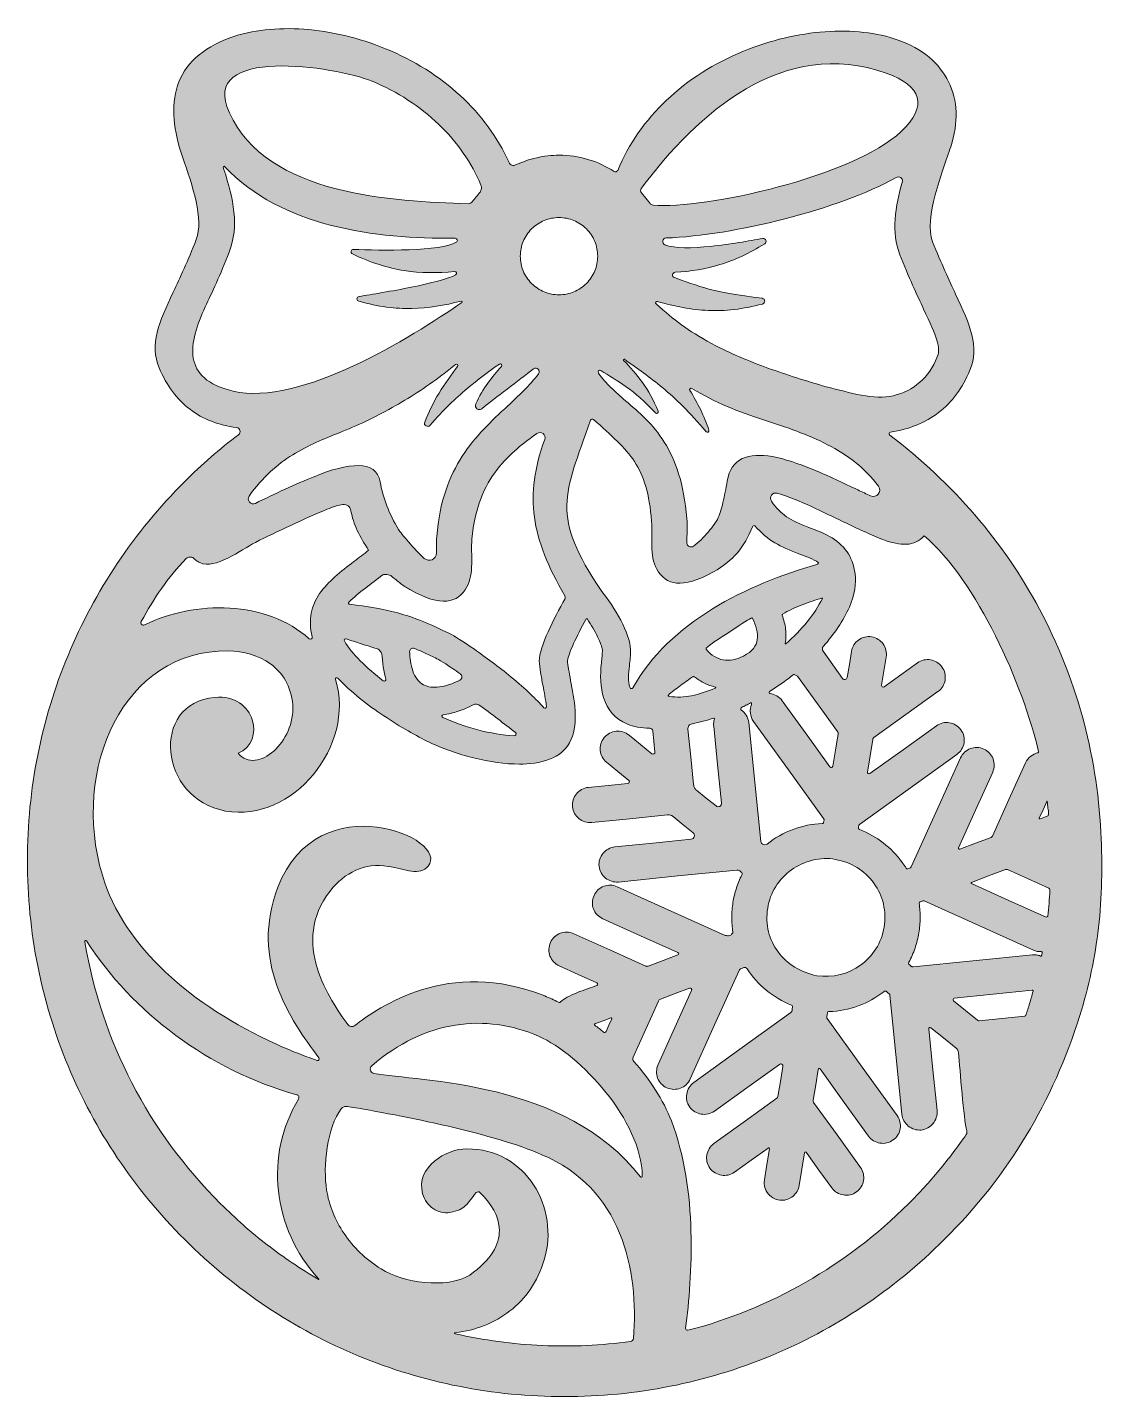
# Model space of a CAD drawing. Header units: inches. Extents: x 5 to 12.8, y -7.5 to 2.5.
import ezdxf

# ---------------------------------------------------------------- set-up
doc = ezdxf.new("R2010")
doc.units = ezdxf.units.IN
doc.header["$MEASUREMENT"] = 0
doc.layers.add('_U+0421_U+043B_U+043E_U+0439 1', color=7, linetype='Continuous')

# ---------------------------------------------------------------- blocks, each defined once
blk = doc.blocks.new('block 2')
at = {"layer": '_U+0421_U+043B_U+043E_U+0439 1', "true_color": 0xffffff}
h = blk.add_hatch(color=7, dxfattribs=at)
edge = h.paths.add_edge_path()
edge.add_spline(control_points=[(11.403, -6.09), (11.176, -6.317), (10.924, -6.508), (10.653, -6.663), (10.383, -6.818), (10.093, -6.937), (9.791, -7.015), (9.786, -7.016), (9.782, -7.015), (9.778, -7.012), (9.775, -7.009), (9.773, -7.005), (9.774, -7), (9.798, -6.809), (9.821, -6.558), (9.813, -6.291), (9.806, -6.024), (9.768, -5.741), (9.67, -5.485), (9.64, -5.408), (9.601, -5.332), (9.554, -5.259), (9.508, -5.186), (9.454, -5.116), (9.395, -5.049), (9.392, -5.045), (9.389, -5.04), (9.388, -5.035), (9.388, -5.029), (9.388, -5.024), (9.391, -5.018), (9.391, -5.018), (9.483, -4.814), (9.483, -4.814), (9.483, -4.814), (9.575, -4.609), (9.575, -4.609), (9.577, -4.606), (9.579, -4.603), (9.581, -4.6), (9.584, -4.598), (9.587, -4.596), (9.59, -4.595), (9.59, -4.595), (9.697, -4.554), (9.697, -4.554), (9.697, -4.554), (9.803, -4.514), (9.803, -4.514), (9.808, -4.512), (9.812, -4.514), (9.815, -4.517), (9.818, -4.52), (9.82, -4.525), (9.817, -4.53), (9.817, -4.53), (9.695, -4.801), (9.695, -4.801), (9.695, -4.801), (9.573, -5.072), (9.573, -5.072), (9.558, -5.105), (9.558, -5.14), (9.569, -5.171), (9.581, -5.202), (9.605, -5.228), (9.637, -5.243), (9.67, -5.257), (9.705, -5.257), (9.736, -5.246), (9.766, -5.234), (9.793, -5.211), (9.807, -5.178), (9.807, -5.178), (9.986, -4.781), (9.986, -4.781), (9.986, -4.781), (10.166, -4.385), (10.166, -4.385), (10.167, -4.382), (10.169, -4.379), (10.171, -4.377), (10.174, -4.374), (10.177, -4.372), (10.18, -4.371), (10.18, -4.371), (10.19, -4.368), (10.19, -4.368), (10.19, -4.368), (10.199, -4.364), (10.199, -4.364), (10.204, -4.362), (10.208, -4.362), (10.212, -4.364), (10.216, -4.365), (10.22, -4.368), (10.223, -4.372), (10.261, -4.431), (10.308, -4.484), (10.363, -4.529), (10.418, -4.574), (10.48, -4.611), (10.548, -4.638), (10.551, -4.639), (10.553, -4.641), (10.554, -4.644), (10.556, -4.646), (10.557, -4.649), (10.556, -4.652), (10.556, -4.652), (10.554, -4.666), (10.554, -4.666), (10.554, -4.666), (10.552, -4.679), (10.552, -4.679), (10.551, -4.682), (10.55, -4.685), (10.549, -4.687), (10.547, -4.689), (10.545, -4.692), (10.543, -4.693), (10.543, -4.693), (10.188, -4.949), (10.188, -4.949), (10.188, -4.949), (9.833, -5.204), (9.833, -5.204), (9.805, -5.224), (9.787, -5.255), (9.782, -5.288), (9.776, -5.32), (9.783, -5.355), (9.804, -5.383), (9.825, -5.412), (9.856, -5.43), (9.888, -5.435), (9.921, -5.44), (9.955, -5.433), (9.984, -5.413), (9.984, -5.413), (10.222, -5.242), (10.222, -5.242), (10.222, -5.242), (10.46, -5.071), (10.46, -5.071), (10.465, -5.066), (10.472, -5.067), (10.478, -5.07), (10.483, -5.073), (10.486, -5.079), (10.485, -5.087), (10.485, -5.087), (10.467, -5.196), (10.467, -5.196), (10.467, -5.196), (10.449, -5.305), (10.449, -5.305), (10.449, -5.308), (10.448, -5.311), (10.446, -5.313), (10.445, -5.315), (10.443, -5.318), (10.441, -5.319), (10.441, -5.319), (10.211, -5.485), (10.211, -5.485), (10.211, -5.485), (9.981, -5.65), (9.981, -5.65), (9.952, -5.671), (9.934, -5.701), (9.929, -5.734), (9.923, -5.766), (9.93, -5.801), (9.951, -5.83), (9.972, -5.858), (10.003, -5.876), (10.035, -5.881), (10.068, -5.887), (10.102, -5.88), (10.131, -5.859), (10.131, -5.859), (10.254, -5.771), (10.254, -5.771), (10.254, -5.771), (10.377, -5.683), (10.377, -5.683), (10.379, -5.681), (10.382, -5.681), (10.384, -5.682), (10.386, -5.684), (10.387, -5.686), (10.387, -5.689), (10.387, -5.689), (10.368, -5.802), (10.368, -5.802), (10.368, -5.802), (10.35, -5.915), (10.35, -5.915), (10.343, -5.954), (10.355, -5.992), (10.379, -6.019), (10.403, -6.047), (10.438, -6.065), (10.477, -6.065), (10.508, -6.065), (10.537, -6.053), (10.56, -6.034), (10.583, -6.015), (10.599, -5.988), (10.605, -5.956), (10.605, -5.956), (10.624, -5.837), (10.624, -5.837), (10.624, -5.837), (10.643, -5.717), (10.643, -5.717), (10.644, -5.714), (10.646, -5.712), (10.648, -5.712), (10.65, -5.711), (10.653, -5.712), (10.655, -5.714), (10.655, -5.714), (10.749, -5.844), (10.749, -5.844), (10.749, -5.844), (10.843, -5.974), (10.843, -5.974), (10.864, -6.003), (10.894, -6.021), (10.927, -6.026), (10.959, -6.032), (10.994, -6.024), (11.023, -6.004), (11.052, -5.983), (11.069, -5.952), (11.075, -5.92), (11.08, -5.887), (11.073, -5.853), (11.052, -5.824), (11.052, -5.824), (10.881, -5.587), (10.881, -5.587), (10.881, -5.587), (10.71, -5.351), (10.71, -5.351), (10.709, -5.348), (10.707, -5.345), (10.707, -5.342), (10.706, -5.339), (10.706, -5.336), (10.706, -5.333), (10.706, -5.333), (10.725, -5.22), (10.725, -5.22), (10.725, -5.22), (10.743, -5.108), (10.743, -5.108), (10.743, -5.104), (10.746, -5.102), (10.749, -5.101), (10.752, -5.101), (10.755, -5.102), (10.757, -5.104), (10.757, -5.104), (10.934, -5.35), (10.934, -5.35), (10.934, -5.35), (11.111, -5.596), (11.111, -5.596), (11.132, -5.624), (11.162, -5.642), (11.195, -5.647), (11.228, -5.652), (11.262, -5.645), (11.291, -5.624), (11.32, -5.604), (11.338, -5.573), (11.343, -5.541), (11.348, -5.508), (11.341, -5.474), (11.32, -5.445), (11.32, -5.445), (11.065, -5.091), (11.065, -5.091), (11.065, -5.091), (10.809, -4.736), (10.809, -4.736), (10.808, -4.734), (10.806, -4.732), (10.806, -4.73), (10.805, -4.727), (10.805, -4.725), (10.806, -4.722), (10.806, -4.722), (10.808, -4.709), (10.808, -4.709), (10.808, -4.709), (10.81, -4.695), (10.81, -4.695), (10.811, -4.692), (10.812, -4.69), (10.814, -4.688), (10.817, -4.686), (10.819, -4.685), (10.822, -4.685), (10.896, -4.683), (10.968, -4.668), (11.036, -4.644), (11.104, -4.619), (11.167, -4.584), (11.224, -4.54), (11.227, -4.537), (11.23, -4.536), (11.234, -4.536), (11.237, -4.536), (11.241, -4.537), (11.244, -4.54), (11.244, -4.54), (11.253, -4.547), (11.253, -4.547), (11.253, -4.547), (11.262, -4.555), (11.262, -4.555), (11.264, -4.556), (11.265, -4.558), (11.266, -4.559), (11.267, -4.561), (11.267, -4.563), (11.267, -4.565), (11.267, -4.565), (11.311, -5), (11.311, -5), (11.311, -5), (11.355, -5.435), (11.355, -5.435), (11.359, -5.471), (11.376, -5.501), (11.402, -5.522), (11.428, -5.543), (11.461, -5.554), (11.496, -5.551), (11.532, -5.547), (11.563, -5.529), (11.583, -5.504), (11.604, -5.478), (11.616, -5.445), (11.612, -5.409), (11.612, -5.409), (11.582, -5.11), (11.582, -5.11), (11.582, -5.11), (11.552, -4.811), (11.552, -4.811), (11.551, -4.807), (11.553, -4.803), (11.556, -4.802), (11.56, -4.8), (11.564, -4.8), (11.567, -4.803), (11.567, -4.803), (11.659, -4.878), (11.659, -4.878), (11.659, -4.878), (11.751, -4.952), (11.751, -4.952), (11.756, -4.957), (11.761, -4.962), (11.764, -4.968), (11.767, -4.974), (11.769, -4.981), (11.77, -4.988), (11.775, -5.05), (11.784, -5.17), (11.795, -5.286), (11.805, -5.401), (11.818, -5.513), (11.83, -5.557), (11.831, -5.562), (11.831, -5.566), (11.831, -5.571), (11.83, -5.575), (11.828, -5.579), (11.826, -5.583), (11.764, -5.673), (11.698, -5.76), (11.627, -5.845), (11.557, -5.93), (11.482, -6.012), (11.403, -6.09), (11.403, -6.09), (11.403, -6.09), (11.403, -6.09), (11.403, -6.09), (11.403, -6.09), (11.403, -6.09)], knot_values=[0, 0, 0, 0, 1, 1, 1, 2, 2, 2, 3, 3, 3, 4, 4, 4, 5, 5, 5, 6, 6, 6, 7, 7, 7, 8, 8, 8, 9, 9, 9, 10, 10, 10, 11, 11, 11, 12, 12, 12, 13, 13, 13, 14, 14, 14, 15, 15, 15, 16, 16, 16, 17, 17, 17, 18, 18, 18, 19, 19, 19, 20, 20, 20, 21, 21, 21, 22, 22, 22, 23, 23, 23, 24, 24, 24, 25, 25, 25, 26, 26, 26, 27, 27, 27, 28, 28, 28, 29, 29, 29, 30, 30, 30, 31, 31, 31, 32, 32, 32, 33, 33, 33, 34, 34, 34, 35, 35, 35, 36, 36, 36, 37, 37, 37, 38, 38, 38, 39, 39, 39, 40, 40, 40, 41, 41, 41, 42, 42, 42, 43, 43, 43, 44, 44, 44, 45, 45, 45, 46, 46, 46, 47, 47, 47, 48, 48, 48, 49, 49, 49, 50, 50, 50, 51, 51, 51, 52, 52, 52, 53, 53, 53, 54, 54, 54, 55, 55, 55, 56, 56, 56, 57, 57, 57, 58, 58, 58, 59, 59, 59, 60, 60, 60, 61, 61, 61, 62, 62, 62, 63, 63, 63, 64, 64, 64, 65, 65, 65, 66, 66, 66, 67, 67, 67, 68, 68, 68, 69, 69, 69, 70, 70, 70, 71, 71, 71, 72, 72, 72, 73, 73, 73, 74, 74, 74, 75, 75, 75, 76, 76, 76, 77, 77, 77, 78, 78, 78, 79, 79, 79, 80, 80, 80, 81, 81, 81, 82, 82, 82, 83, 83, 83, 84, 84, 84, 85, 85, 85, 86, 86, 86, 87, 87, 87, 88, 88, 88, 89, 89, 89, 90, 90, 90, 91, 91, 91, 92, 92, 92, 93, 93, 93, 94, 94, 94, 95, 95, 95, 96, 96, 96, 97, 97, 97, 98, 98, 98, 99, 99, 99, 100, 100, 100, 101, 101, 101, 102, 102, 102, 103, 103, 103, 104, 104, 104, 105, 105, 105, 106, 106, 106, 107, 107, 107, 108, 108, 108, 109, 109, 109, 110, 110, 110, 111, 111, 111, 112, 112, 112, 113, 113, 113, 114, 114, 114, 115, 115, 115, 116, 116, 116, 117, 117, 117, 118, 118, 118, 119, 119, 119, 120, 120, 120, 121, 121, 121, 122, 122, 122, 123, 123, 123, 124, 124, 124, 125, 125, 125, 126, 126, 126, 127, 127, 127, 128, 128, 128, 129, 129, 129, 130, 130, 130, 131, 131, 131, 132, 132, 132, 132], degree=3, periodic=1)
edge = h.paths.add_edge_path()
edge.add_spline(control_points=[(6.438, 1.886), (6.573, 1.583), (6.874, 1.421), (7.209, 1.332), (7.544, 1.244), (7.913, 1.229), (8.183, 1.22), (8.189, 1.22), (8.195, 1.222), (8.2, 1.224), (8.206, 1.226), (8.211, 1.23), (8.214, 1.235), (8.224, 1.247), (8.234, 1.258), (8.243, 1.27), (8.253, 1.282), (8.262, 1.294), (8.271, 1.306), (8.276, 1.314), (8.28, 1.322), (8.281, 1.331), (8.282, 1.34), (8.28, 1.348), (8.277, 1.357), (8.21, 1.519), (8.104, 1.671), (7.968, 1.801), (7.832, 1.931), (7.667, 2.04), (7.481, 2.116), (7.348, 2.171), (7.029, 2.236), (6.772, 2.227), (6.516, 2.217), (6.322, 2.132), (6.438, 1.886), (6.438, 1.886), (6.438, 1.886), (6.438, 1.886), (6.438, 1.886), (6.438, 1.886), (6.438, 1.886)], knot_values=[0, 0, 0, 0, 1, 1, 1, 2, 2, 2, 3, 3, 3, 4, 4, 4, 5, 5, 5, 6, 6, 6, 7, 7, 7, 8, 8, 8, 9, 9, 9, 10, 10, 10, 11, 11, 11, 12, 12, 12, 13, 13, 13, 14, 14, 14, 14], degree=3, periodic=1)
edge = h.paths.add_edge_path()
edge.add_spline(control_points=[(6.398, 1.471), (6.433, 1.364), (6.461, 1.261), (6.471, 1.16), (6.482, 1.06), (6.474, 0.962), (6.436, 0.866), (6.404, 0.783), (6.372, 0.709), (6.343, 0.643), (6.314, 0.577), (6.287, 0.519), (6.262, 0.467), (6.2, 0.333), (6.155, 0.201), (6.174, 0.092), (6.193, -0.018), (6.275, -0.105), (6.466, -0.15), (6.707, -0.207), (7.034, -0.109), (7.346, 0.035), (7.657, 0.18), (7.954, 0.371), (8.137, 0.499), (8.14, 0.501), (8.14, 0.504), (8.139, 0.506), (8.138, 0.508), (8.135, 0.51), (8.132, 0.509), (8.01, 0.477), (7.894, 0.457), (7.773, 0.454), (7.652, 0.452), (7.527, 0.468), (7.385, 0.507), (7.375, 0.509), (7.37, 0.518), (7.371, 0.526), (7.371, 0.534), (7.377, 0.541), (7.386, 0.543), (7.477, 0.557), (7.627, 0.582), (7.768, 0.61), (7.908, 0.639), (8.039, 0.671), (8.092, 0.701), (8.098, 0.704), (8.1, 0.71), (8.098, 0.716), (8.097, 0.721), (8.092, 0.725), (8.085, 0.725), (7.957, 0.713), (7.837, 0.713), (7.716, 0.732), (7.595, 0.751), (7.473, 0.789), (7.338, 0.854), (7.329, 0.858), (7.327, 0.866), (7.328, 0.874), (7.33, 0.881), (7.336, 0.887), (7.346, 0.887), (7.442, 0.883), (7.603, 0.879), (7.753, 0.884), (7.903, 0.89), (8.043, 0.904), (8.097, 0.939), (8.104, 0.943), (8.106, 0.951), (8.104, 0.957), (8.102, 0.963), (8.097, 0.968), (8.089, 0.968), (7.795, 0.966), (7.479, 0.985), (7.184, 1.062), (6.888, 1.138), (6.614, 1.27), (6.403, 1.492), (6.4, 1.496), (6.398, 1.494), (6.396, 1.492), (6.394, 1.49), (6.393, 1.487), (6.393, 1.487), (6.393, 1.487), (6.395, 1.479), (6.395, 1.479), (6.395, 1.479), (6.398, 1.471), (6.398, 1.471)], knot_values=[0, 0, 0, 0, 1, 1, 1, 2, 2, 2, 3, 3, 3, 4, 4, 4, 5, 5, 5, 6, 6, 6, 7, 7, 7, 8, 8, 8, 9, 9, 9, 10, 10, 10, 11, 11, 11, 12, 12, 12, 13, 13, 13, 14, 14, 14, 15, 15, 15, 16, 16, 16, 17, 17, 17, 18, 18, 18, 19, 19, 19, 20, 20, 20, 21, 21, 21, 22, 22, 22, 23, 23, 23, 24, 24, 24, 25, 25, 25, 26, 26, 26, 27, 27, 27, 28, 28, 28, 29, 29, 29, 30, 30, 30, 31, 31, 31, 32, 32, 32, 32], degree=3, periodic=1)
edge = h.paths.add_edge_path()
edge.add_spline(control_points=[(11.313, 1.411), (11.103, 1.295), (10.806, 1.189), (10.499, 1.11), (10.193, 1.031), (9.878, 0.979), (9.632, 0.97), (9.618, 0.969), (9.61, 0.959), (9.608, 0.949), (9.606, 0.938), (9.61, 0.925), (9.623, 0.92), (9.691, 0.892), (9.821, 0.895), (9.958, 0.909), (10.096, 0.923), (10.24, 0.949), (10.337, 0.967), (10.348, 0.969), (10.357, 0.962), (10.36, 0.954), (10.364, 0.945), (10.362, 0.934), (10.352, 0.928), (10.239, 0.857), (10.132, 0.808), (10.025, 0.775), (9.919, 0.743), (9.812, 0.726), (9.697, 0.719), (9.686, 0.718), (9.68, 0.71), (9.678, 0.701), (9.677, 0.693), (9.681, 0.683), (9.692, 0.68), (9.819, 0.636), (9.884, 0.611), (9.966, 0.591), (10.047, 0.57), (10.144, 0.554), (10.334, 0.529), (10.345, 0.527), (10.352, 0.518), (10.352, 0.509), (10.353, 0.5), (10.348, 0.49), (10.337, 0.487), (10.191, 0.449), (10.063, 0.435), (9.939, 0.44), (9.815, 0.446), (9.695, 0.469), (9.567, 0.506), (9.562, 0.507), (9.557, 0.505), (9.555, 0.501), (9.553, 0.497), (9.553, 0.491), (9.558, 0.488), (9.627, 0.428), (9.683, 0.38), (9.744, 0.335), (9.806, 0.29), (9.873, 0.248), (9.963, 0.198), (10.1, 0.127), (10.237, 0.07), (10.376, 0.019), (10.516, -0.032), (10.657, -0.075), (10.802, -0.118), (10.89, -0.139), (10.977, -0.164), (11.06, -0.179), (11.143, -0.195), (11.222, -0.2), (11.292, -0.183), (11.368, -0.164), (11.433, -0.132), (11.486, -0.085), (11.54, -0.037), (11.582, 0.024), (11.614, 0.101), (11.628, 0.135), (11.627, 0.171), (11.61, 0.224), (11.594, 0.277), (11.562, 0.347), (11.514, 0.45), (11.49, 0.502), (11.463, 0.56), (11.433, 0.626), (11.404, 0.692), (11.373, 0.765), (11.34, 0.848), (11.309, 0.929), (11.3, 1.017), (11.306, 1.108), (11.312, 1.199), (11.333, 1.293), (11.359, 1.385), (11.362, 1.396), (11.356, 1.405), (11.347, 1.411), (11.337, 1.417), (11.324, 1.418), (11.313, 1.411)], knot_values=[0, 0, 0, 0, 1, 1, 1, 2, 2, 2, 3, 3, 3, 4, 4, 4, 5, 5, 5, 6, 6, 6, 7, 7, 7, 8, 8, 8, 9, 9, 9, 10, 10, 10, 11, 11, 11, 12, 12, 12, 13, 13, 13, 14, 14, 14, 15, 15, 15, 16, 16, 16, 17, 17, 17, 18, 18, 18, 19, 19, 19, 20, 20, 20, 21, 21, 21, 22, 22, 22, 23, 23, 23, 24, 24, 24, 25, 25, 25, 26, 26, 26, 27, 27, 27, 28, 28, 28, 29, 29, 29, 30, 30, 30, 31, 31, 31, 32, 32, 32, 33, 33, 33, 34, 34, 34, 35, 35, 35, 36, 36, 36, 36], degree=3, periodic=1)
edge = h.paths.add_edge_path()
edge.add_spline(control_points=[(11.35, 1.748), (11.449, 1.842), (11.487, 1.925), (11.467, 1.997), (11.447, 2.069), (11.37, 2.129), (11.241, 2.175), (10.864, 2.309), (10.519, 2.236), (10.216, 2.06), (9.914, 1.885), (9.654, 1.606), (9.449, 1.331), (9.446, 1.326), (9.444, 1.321), (9.445, 1.315), (9.445, 1.31), (9.447, 1.305), (9.45, 1.3), (9.45, 1.3), (9.482, 1.261), (9.482, 1.261), (9.482, 1.261), (9.514, 1.222), (9.514, 1.222), (9.516, 1.219), (9.52, 1.216), (9.523, 1.214), (9.527, 1.212), (9.531, 1.211), (9.536, 1.21), (9.724, 1.195), (10.089, 1.246), (10.451, 1.343), (10.814, 1.44), (11.173, 1.583), (11.35, 1.748), (11.35, 1.748), (11.35, 1.748), (11.35, 1.748), (11.35, 1.748), (11.35, 1.748), (11.35, 1.748)], knot_values=[0, 0, 0, 0, 1, 1, 1, 2, 2, 2, 3, 3, 3, 4, 4, 4, 5, 5, 5, 6, 6, 6, 7, 7, 7, 8, 8, 8, 9, 9, 9, 10, 10, 10, 11, 11, 11, 12, 12, 12, 13, 13, 13, 14, 14, 14, 14], degree=3, periodic=1)
edge = h.paths.add_edge_path()
edge.add_spline(control_points=[(8.09, -7.033), (8.238, -7.015), (8.376, -6.963), (8.489, -6.874), (8.603, -6.786), (8.691, -6.662), (8.74, -6.5), (8.797, -6.312), (8.764, -6.108), (8.662, -5.952), (8.561, -5.796), (8.391, -5.687), (8.175, -5.689), (8.1, -5.688), (8.005, -5.721), (7.937, -5.779), (7.868, -5.836), (7.825, -5.918), (7.851, -6.017), (7.864, -6.064), (7.893, -6.102), (7.929, -6.126), (7.965, -6.15), (8.009, -6.161), (8.05, -6.154), (8.109, -6.144), (8.14, -6.127), (8.165, -6.104), (8.19, -6.08), (8.208, -6.048), (8.243, -6.009), (8.247, -6.005), (8.251, -6.003), (8.256, -6.003), (8.261, -6.003), (8.266, -6.004), (8.27, -6.008), (8.35, -6.086), (8.411, -6.181), (8.412, -6.284), (8.413, -6.388), (8.355, -6.499), (8.195, -6.612), (8.109, -6.663), (7.989, -6.677), (7.869, -6.666), (7.749, -6.655), (7.63, -6.618), (7.547, -6.567), (7.434, -6.497), (7.343, -6.407), (7.276, -6.307), (7.209, -6.208), (7.166, -6.099), (7.149, -5.99), (7.135, -5.907), (7.136, -5.791), (7.153, -5.68), (7.17, -5.569), (7.203, -5.462), (7.256, -5.396), (7.261, -5.389), (7.268, -5.384), (7.276, -5.381), (7.284, -5.378), (7.293, -5.377), (7.302, -5.379), (7.502, -5.412), (7.775, -5.463), (8.039, -5.524), (8.303, -5.586), (8.559, -5.657), (8.722, -5.732), (9.012, -5.852), (9.19, -6.062), (9.291, -6.305), (9.391, -6.549), (9.413, -6.824), (9.392, -7.075), (9.391, -7.081), (9.389, -7.086), (9.385, -7.09), (9.381, -7.094), (9.376, -7.097), (9.371, -7.097), (9.157, -7.126), (8.942, -7.136), (8.727, -7.126), (8.512, -7.117), (8.298, -7.088), (8.088, -7.04), (8.085, -7.039), (8.083, -7.038), (8.084, -7.036), (8.084, -7.035), (8.086, -7.034), (8.09, -7.033)], knot_values=[0, 0, 0, 0, 1, 1, 1, 2, 2, 2, 3, 3, 3, 4, 4, 4, 5, 5, 5, 6, 6, 6, 7, 7, 7, 8, 8, 8, 9, 9, 9, 10, 10, 10, 11, 11, 11, 12, 12, 12, 13, 13, 13, 14, 14, 14, 15, 15, 15, 16, 16, 16, 17, 17, 17, 18, 18, 18, 19, 19, 19, 20, 20, 20, 21, 21, 21, 22, 22, 22, 23, 23, 23, 24, 24, 24, 25, 25, 25, 26, 26, 26, 27, 27, 27, 28, 28, 28, 29, 29, 29, 30, 30, 30, 31, 31, 31, 32, 32, 32, 32], degree=3, periodic=1)
edge = h.paths.add_edge_path()
edge.add_spline(control_points=[(5.393, -4.168), (5.56, -4.428), (5.784, -4.665), (6.046, -4.859), (6.308, -5.053), (6.609, -5.204), (6.93, -5.293), (6.937, -5.295), (6.943, -5.3), (6.945, -5.306), (6.947, -5.312), (6.947, -5.32), (6.943, -5.326), (6.819, -5.53), (6.771, -5.765), (6.796, -5.995), (6.821, -6.226), (6.92, -6.452), (7.09, -6.638), (7.092, -6.64), (7.093, -6.642), (7.092, -6.643), (7.091, -6.644), (7.089, -6.643), (7.087, -6.642), (6.958, -6.566), (6.834, -6.482), (6.715, -6.391), (6.596, -6.299), (6.482, -6.198), (6.374, -6.09), (6.11, -5.827), (5.892, -5.529), (5.725, -5.207), (5.559, -4.886), (5.443, -4.54), (5.382, -4.179), (5.381, -4.173), (5.382, -4.168), (5.385, -4.166), (5.387, -4.164), (5.39, -4.164), (5.393, -4.168)], knot_values=[0, 0, 0, 0, 1, 1, 1, 2, 2, 2, 3, 3, 3, 4, 4, 4, 5, 5, 5, 6, 6, 6, 7, 7, 7, 8, 8, 8, 9, 9, 9, 10, 10, 10, 11, 11, 11, 12, 12, 12, 13, 13, 13, 14, 14, 14, 14], degree=3, periodic=1)
edge = h.paths.add_edge_path()
edge.add_spline(control_points=[(6.174, -1.369), (6.18, -1.375), (6.187, -1.382), (6.195, -1.388), (6.203, -1.393), (6.212, -1.399), (6.223, -1.403), (6.278, -1.43), (6.352, -1.407), (6.426, -1.37), (6.501, -1.333), (6.574, -1.283), (6.629, -1.255), (6.706, -1.216), (6.795, -1.173), (6.886, -1.131), (6.977, -1.088), (7.069, -1.047), (7.154, -1.013), (7.196, -0.996), (7.236, -0.981), (7.267, -0.979), (7.298, -0.977), (7.32, -0.989), (7.327, -1.026), (7.335, -1.072), (7.351, -1.12), (7.373, -1.168), (7.395, -1.217), (7.424, -1.265), (7.456, -1.312), (7.439, -1.326), (7.421, -1.34), (7.403, -1.354), (7.385, -1.367), (7.367, -1.381), (7.349, -1.395), (7.252, -1.468), (7.159, -1.542), (7.098, -1.63), (7.038, -1.717), (7.011, -1.818), (7.044, -1.946), (7.046, -1.952), (7.043, -1.958), (7.038, -1.961), (7.033, -1.964), (7.026, -1.964), (7.021, -1.96), (6.867, -1.82), (6.657, -1.749), (6.44, -1.736), (6.223, -1.723), (6, -1.768), (5.818, -1.859), (5.81, -1.863), (5.802, -1.861), (5.797, -1.855), (5.791, -1.85), (5.789, -1.841), (5.794, -1.833), (5.841, -1.748), (5.889, -1.667), (5.943, -1.591), (5.996, -1.515), (6.054, -1.443), (6.123, -1.373), (6.129, -1.367), (6.139, -1.364), (6.15, -1.363), (6.16, -1.363), (6.17, -1.364), (6.174, -1.369)], knot_values=[0, 0, 0, 0, 1, 1, 1, 2, 2, 2, 3, 3, 3, 4, 4, 4, 5, 5, 5, 6, 6, 6, 7, 7, 7, 8, 8, 8, 9, 9, 9, 10, 10, 10, 11, 11, 11, 12, 12, 12, 13, 13, 13, 14, 14, 14, 15, 15, 15, 16, 16, 16, 17, 17, 17, 18, 18, 18, 19, 19, 19, 20, 20, 20, 21, 21, 21, 22, 22, 22, 23, 23, 23, 24, 24, 24, 24], degree=3, periodic=1)
edge = h.paths.add_edge_path()
edge.add_spline(control_points=[(10.374, -3.929), (10.383, -3.872), (10.403, -3.819), (10.433, -3.772), (10.462, -3.724), (10.501, -3.682), (10.548, -3.649), (10.591, -3.618), (10.645, -3.593), (10.701, -3.579), (10.757, -3.565), (10.816, -3.562), (10.869, -3.573), (10.926, -3.583), (10.98, -3.603), (11.027, -3.632), (11.075, -3.661), (11.116, -3.7), (11.15, -3.747), (11.184, -3.794), (11.207, -3.845), (11.22, -3.899), (11.232, -3.954), (11.234, -4.01), (11.225, -4.067), (11.206, -4.184), (11.142, -4.282), (11.052, -4.346), (10.963, -4.41), (10.85, -4.441), (10.732, -4.423), (10.615, -4.399), (10.515, -4.336), (10.45, -4.249), (10.385, -4.162), (10.354, -4.05), (10.374, -3.929), (10.374, -3.929), (10.374, -3.929), (10.374, -3.929), (10.374, -3.929), (10.374, -3.929), (10.374, -3.929)], knot_values=[0, 0, 0, 0, 1, 1, 1, 2, 2, 2, 3, 3, 3, 4, 4, 4, 5, 5, 5, 6, 6, 6, 7, 7, 7, 8, 8, 8, 9, 9, 9, 10, 10, 10, 11, 11, 11, 12, 12, 12, 13, 13, 13, 14, 14, 14, 14], degree=3, periodic=1)
edge = h.paths.add_edge_path()
edge.add_spline(control_points=[(10.183, -2.462), (10.193, -2.457), (10.204, -2.452), (10.215, -2.446), (10.226, -2.441), (10.237, -2.435), (10.248, -2.429), (10.251, -2.427), (10.254, -2.428), (10.255, -2.431), (10.257, -2.433), (10.257, -2.436), (10.256, -2.44), (10.247, -2.46), (10.244, -2.481), (10.247, -2.503), (10.249, -2.524), (10.257, -2.545), (10.27, -2.564), (10.27, -2.564), (10.527, -2.919), (10.527, -2.919), (10.527, -2.919), (10.783, -3.274), (10.783, -3.274), (10.784, -3.276), (10.785, -3.277), (10.785, -3.279), (10.786, -3.281), (10.786, -3.283), (10.786, -3.284), (10.786, -3.284), (10.784, -3.293), (10.784, -3.293), (10.784, -3.293), (10.783, -3.302), (10.783, -3.302), (10.782, -3.304), (10.781, -3.306), (10.779, -3.308), (10.777, -3.309), (10.775, -3.31), (10.773, -3.31), (10.699, -3.313), (10.627, -3.328), (10.559, -3.353), (10.491, -3.379), (10.427, -3.415), (10.37, -3.461), (10.365, -3.464), (10.359, -3.466), (10.353, -3.466), (10.348, -3.466), (10.342, -3.464), (10.337, -3.461), (10.337, -3.461), (10.335, -3.458), (10.335, -3.458), (10.335, -3.458), (10.332, -3.456), (10.332, -3.456), (10.33, -3.454), (10.328, -3.452), (10.326, -3.449), (10.325, -3.447), (10.324, -3.444), (10.324, -3.441), (10.324, -3.441), (10.279, -3.007), (10.279, -3.007), (10.279, -3.007), (10.235, -2.573), (10.235, -2.573), (10.233, -2.553), (10.227, -2.535), (10.217, -2.519), (10.207, -2.503), (10.194, -2.49), (10.178, -2.479), (10.176, -2.478), (10.176, -2.474), (10.177, -2.471), (10.177, -2.467), (10.18, -2.464), (10.183, -2.462)], knot_values=[0, 0, 0, 0, 1, 1, 1, 2, 2, 2, 3, 3, 3, 4, 4, 4, 5, 5, 5, 6, 6, 6, 7, 7, 7, 8, 8, 8, 9, 9, 9, 10, 10, 10, 11, 11, 11, 12, 12, 12, 13, 13, 13, 14, 14, 14, 15, 15, 15, 16, 16, 16, 17, 17, 17, 18, 18, 18, 19, 19, 19, 20, 20, 20, 21, 21, 21, 22, 22, 22, 23, 23, 23, 24, 24, 24, 25, 25, 25, 26, 26, 26, 27, 27, 27, 28, 28, 28, 28], degree=3, periodic=1)
edge = h.paths.add_edge_path()
edge.add_spline(control_points=[(7.552, -2.072), (7.555, -2.096), (7.558, -2.131), (7.563, -2.165), (7.568, -2.199), (7.574, -2.233), (7.581, -2.254), (7.583, -2.26), (7.581, -2.265), (7.577, -2.268), (7.573, -2.27), (7.567, -2.271), (7.563, -2.267), (7.501, -2.22), (7.444, -2.17), (7.395, -2.121), (7.346, -2.072), (7.306, -2.023), (7.279, -1.976), (7.276, -1.972), (7.277, -1.967), (7.28, -1.963), (7.283, -1.96), (7.288, -1.958), (7.293, -1.96), (7.327, -1.972), (7.364, -1.985), (7.402, -1.997), (7.44, -2.009), (7.478, -2.02), (7.516, -2.032), (7.522, -2.033), (7.531, -2.039), (7.538, -2.047), (7.545, -2.055), (7.552, -2.064), (7.552, -2.072)], knot_values=[0, 0, 0, 0, 1, 1, 1, 2, 2, 2, 3, 3, 3, 4, 4, 4, 5, 5, 5, 6, 6, 6, 7, 7, 7, 8, 8, 8, 9, 9, 9, 10, 10, 10, 11, 11, 11, 12, 12, 12, 12], degree=3, periodic=1)
edge = h.paths.add_edge_path()
edge.add_spline(control_points=[(7.858, -2.297), (7.82, -2.277), (7.794, -2.239), (7.779, -2.194), (7.763, -2.149), (7.757, -2.098), (7.756, -2.054), (7.756, -2.045), (7.76, -2.037), (7.767, -2.033), (7.773, -2.028), (7.782, -2.027), (7.79, -2.03), (7.816, -2.041), (7.842, -2.052), (7.87, -2.065), (7.897, -2.077), (7.926, -2.091), (7.955, -2.106), (7.968, -2.112), (7.991, -2.126), (8.02, -2.144), (8.049, -2.163), (8.086, -2.187), (8.126, -2.216), (8.134, -2.222), (8.138, -2.231), (8.138, -2.24), (8.137, -2.249), (8.132, -2.257), (8.123, -2.262), (8.07, -2.289), (8.019, -2.306), (7.974, -2.312), (7.929, -2.318), (7.89, -2.313), (7.858, -2.297), (7.858, -2.297), (7.858, -2.297), (7.858, -2.297), (7.858, -2.297), (7.858, -2.297), (7.858, -2.297)], knot_values=[0, 0, 0, 0, 1, 1, 1, 2, 2, 2, 3, 3, 3, 4, 4, 4, 5, 5, 5, 6, 6, 6, 7, 7, 7, 8, 8, 8, 9, 9, 9, 10, 10, 10, 11, 11, 11, 12, 12, 12, 13, 13, 13, 14, 14, 14, 14], degree=3, periodic=1)
edge = h.paths.add_edge_path()
edge.add_spline(control_points=[(8.262, -2.442), (8.308, -2.475), (8.354, -2.51), (8.4, -2.545), (8.445, -2.58), (8.489, -2.614), (8.529, -2.646), (8.534, -2.65), (8.535, -2.656), (8.533, -2.661), (8.531, -2.665), (8.526, -2.669), (8.52, -2.669), (8.437, -2.665), (8.345, -2.649), (8.254, -2.626), (8.164, -2.602), (8.075, -2.57), (7.998, -2.535), (7.993, -2.533), (7.992, -2.529), (7.992, -2.524), (7.993, -2.52), (7.996, -2.516), (8.001, -2.516), (8.037, -2.511), (8.074, -2.502), (8.111, -2.49), (8.149, -2.477), (8.187, -2.461), (8.226, -2.441), (8.229, -2.439), (8.237, -2.438), (8.245, -2.439), (8.252, -2.439), (8.259, -2.44), (8.262, -2.442)], knot_values=[0, 0, 0, 0, 1, 1, 1, 2, 2, 2, 3, 3, 3, 4, 4, 4, 5, 5, 5, 6, 6, 6, 7, 7, 7, 8, 8, 8, 9, 9, 9, 10, 10, 10, 11, 11, 11, 12, 12, 12, 12], degree=3, periodic=1)
edge = h.paths.add_edge_path()
edge.add_spline(control_points=[(7.623, -1.501), (7.645, -1.521), (7.668, -1.539), (7.69, -1.556), (7.713, -1.573), (7.735, -1.588), (7.758, -1.6), (7.874, -1.666), (7.962, -1.691), (8.028, -1.684), (8.095, -1.678), (8.141, -1.64), (8.174, -1.581), (8.201, -1.532), (8.208, -1.473), (8.21, -1.412), (8.211, -1.351), (8.207, -1.289), (8.211, -1.232), (8.23, -1.003), (8.303, -0.843), (8.395, -0.723), (8.487, -0.604), (8.596, -0.525), (8.687, -0.459), (8.702, -0.448), (8.719, -0.451), (8.731, -0.46), (8.743, -0.469), (8.75, -0.485), (8.744, -0.502), (8.668, -0.711), (8.643, -0.89), (8.668, -1.071), (8.693, -1.251), (8.768, -1.433), (8.89, -1.647), (8.892, -1.65), (8.893, -1.654), (8.893, -1.658), (8.893, -1.662), (8.892, -1.666), (8.89, -1.67), (8.853, -1.736), (8.806, -1.824), (8.769, -1.908), (8.731, -1.991), (8.703, -2.071), (8.704, -2.121), (8.705, -2.147), (8.708, -2.176), (8.713, -2.206), (8.718, -2.237), (8.724, -2.27), (8.731, -2.303), (8.735, -2.326), (8.74, -2.351), (8.744, -2.377), (8.749, -2.404), (8.753, -2.43), (8.756, -2.457), (8.757, -2.462), (8.754, -2.466), (8.75, -2.467), (8.746, -2.469), (8.742, -2.469), (8.738, -2.465), (8.71, -2.434), (8.677, -2.4), (8.638, -2.362), (8.598, -2.325), (8.552, -2.284), (8.499, -2.24), (8.406, -2.164), (8.31, -2.093), (8.229, -2.036), (8.148, -1.98), (8.081, -1.938), (8.048, -1.922), (7.903, -1.849), (7.784, -1.803), (7.669, -1.771), (7.555, -1.739), (7.445, -1.722), (7.318, -1.708), (7.315, -1.707), (7.312, -1.705), (7.31, -1.702), (7.309, -1.698), (7.31, -1.695), (7.312, -1.692), (7.348, -1.656), (7.389, -1.622), (7.432, -1.59), (7.474, -1.557), (7.518, -1.525), (7.559, -1.493), (7.564, -1.489), (7.577, -1.489), (7.59, -1.49), (7.604, -1.492), (7.617, -1.496), (7.623, -1.501)], knot_values=[0, 0, 0, 0, 1, 1, 1, 2, 2, 2, 3, 3, 3, 4, 4, 4, 5, 5, 5, 6, 6, 6, 7, 7, 7, 8, 8, 8, 9, 9, 9, 10, 10, 10, 11, 11, 11, 12, 12, 12, 13, 13, 13, 14, 14, 14, 15, 15, 15, 16, 16, 16, 17, 17, 17, 18, 18, 18, 19, 19, 19, 20, 20, 20, 21, 21, 21, 22, 22, 22, 23, 23, 23, 24, 24, 24, 25, 25, 25, 26, 26, 26, 27, 27, 27, 28, 28, 28, 29, 29, 29, 30, 30, 30, 31, 31, 31, 32, 32, 32, 33, 33, 33, 34, 34, 34, 34], degree=3, periodic=1)
edge = h.paths.add_edge_path()
edge.add_spline(control_points=[(7.236, -0.456), (7.375, -0.401), (7.504, -0.34), (7.628, -0.27), (7.752, -0.201), (7.872, -0.123), (7.992, -0.033), (8.009, -0.02), (8.026, -0.007), (8.043, 0.006), (8.059, 0.019), (8.076, 0.032), (8.092, 0.046), (8.097, 0.05), (8.102, 0.048), (8.106, 0.045), (8.109, 0.041), (8.111, 0.036), (8.107, 0.031), (8.059, -0.03), (8.013, -0.096), (7.971, -0.164), (7.93, -0.232), (7.894, -0.303), (7.866, -0.376), (7.861, -0.388), (7.867, -0.399), (7.876, -0.404), (7.885, -0.409), (7.897, -0.409), (7.905, -0.399), (8.004, -0.286), (8.091, -0.202), (8.174, -0.133), (8.256, -0.064), (8.333, -0.008), (8.412, 0.048), (8.418, 0.052), (8.424, 0.05), (8.427, 0.046), (8.431, 0.042), (8.432, 0.036), (8.427, 0.031), (8.392, -0.007), (8.359, -0.047), (8.327, -0.092), (8.295, -0.137), (8.266, -0.186), (8.239, -0.243), (8.233, -0.257), (8.238, -0.271), (8.248, -0.278), (8.257, -0.286), (8.272, -0.288), (8.284, -0.278), (8.335, -0.237), (8.401, -0.186), (8.468, -0.135), (8.536, -0.083), (8.605, -0.031), (8.662, 0.013), (8.674, 0.022), (8.688, 0.019), (8.696, 0.011), (8.704, 0.003), (8.707, -0.011), (8.698, -0.023), (8.665, -0.066), (8.629, -0.106), (8.591, -0.145), (8.553, -0.183), (8.513, -0.22), (8.473, -0.258), (8.355, -0.367), (8.236, -0.478), (8.141, -0.625), (8.046, -0.772), (7.975, -0.956), (7.954, -1.212), (7.953, -1.232), (7.952, -1.252), (7.952, -1.272), (7.952, -1.292), (7.952, -1.312), (7.953, -1.332), (7.953, -1.355), (7.939, -1.374), (7.921, -1.382), (7.903, -1.39), (7.88, -1.388), (7.863, -1.372), (7.825, -1.336), (7.783, -1.292), (7.748, -1.252), (7.713, -1.212), (7.685, -1.177), (7.674, -1.16), (7.641, -1.105), (7.612, -1.047), (7.589, -0.988), (7.567, -0.929), (7.55, -0.87), (7.54, -0.813), (7.526, -0.731), (7.468, -0.695), (7.383, -0.694), (7.297, -0.692), (7.183, -0.723), (7.057, -0.775), (6.991, -0.801), (6.919, -0.833), (6.845, -0.866), (6.772, -0.9), (6.698, -0.936), (6.628, -0.97), (6.611, -0.978), (6.595, -0.972), (6.585, -0.961), (6.575, -0.949), (6.572, -0.932), (6.582, -0.917), (6.679, -0.778), (6.789, -0.684), (6.901, -0.615), (7.014, -0.545), (7.129, -0.499), (7.236, -0.456), (7.236, -0.456), (7.236, -0.456), (7.236, -0.456), (7.236, -0.456), (7.236, -0.456), (7.236, -0.456)], knot_values=[0, 0, 0, 0, 1, 1, 1, 2, 2, 2, 3, 3, 3, 4, 4, 4, 5, 5, 5, 6, 6, 6, 7, 7, 7, 8, 8, 8, 9, 9, 9, 10, 10, 10, 11, 11, 11, 12, 12, 12, 13, 13, 13, 14, 14, 14, 15, 15, 15, 16, 16, 16, 17, 17, 17, 18, 18, 18, 19, 19, 19, 20, 20, 20, 21, 21, 21, 22, 22, 22, 23, 23, 23, 24, 24, 24, 25, 25, 25, 26, 26, 26, 27, 27, 27, 28, 28, 28, 29, 29, 29, 30, 30, 30, 31, 31, 31, 32, 32, 32, 33, 33, 33, 34, 34, 34, 35, 35, 35, 36, 36, 36, 37, 37, 37, 38, 38, 38, 39, 39, 39, 40, 40, 40, 41, 41, 41, 42, 42, 42, 43, 43, 43, 44, 44, 44, 44], degree=3, periodic=1)
edge = h.paths.add_edge_path()
edge.add_spline(control_points=[(10.078, -0.807), (10.068, -0.864), (10.058, -0.916), (10.047, -0.963), (10.036, -1.01), (10.023, -1.051), (10.006, -1.087), (9.998, -1.104), (9.972, -1.14), (9.94, -1.179), (9.907, -1.217), (9.867, -1.257), (9.831, -1.283), (9.821, -1.29), (9.809, -1.29), (9.8, -1.285), (9.79, -1.281), (9.783, -1.271), (9.783, -1.258), (9.783, -1.229), (9.784, -1.199), (9.785, -1.17), (9.785, -1.14), (9.785, -1.111), (9.783, -1.081), (9.761, -0.824), (9.699, -0.652), (9.618, -0.522), (9.536, -0.392), (9.434, -0.305), (9.334, -0.22), (9.297, -0.188), (9.261, -0.157), (9.228, -0.124), (9.195, -0.091), (9.164, -0.057), (9.136, -0.018), (9.132, -0.012), (9.133, -0.005), (9.137, -0.001), (9.141, 0.003), (9.148, 0.005), (9.154, 0.001), (9.212, -0.036), (9.273, -0.071), (9.339, -0.118), (9.405, -0.165), (9.475, -0.225), (9.553, -0.309), (9.558, -0.314), (9.564, -0.314), (9.568, -0.311), (9.573, -0.309), (9.575, -0.303), (9.573, -0.297), (9.54, -0.214), (9.501, -0.146), (9.458, -0.086), (9.415, -0.026), (9.368, 0.026), (9.32, 0.075), (9.318, 0.078), (9.318, 0.08), (9.32, 0.082), (9.322, 0.084), (9.325, 0.085), (9.327, 0.083), (9.421, 0.016), (9.51, -0.045), (9.606, -0.125), (9.702, -0.205), (9.804, -0.304), (9.923, -0.446), (9.927, -0.451), (9.934, -0.451), (9.938, -0.449), (9.943, -0.446), (9.946, -0.441), (9.944, -0.435), (9.928, -0.385), (9.907, -0.336), (9.884, -0.287), (9.86, -0.239), (9.834, -0.191), (9.805, -0.145), (9.802, -0.14), (9.803, -0.135), (9.807, -0.132), (9.81, -0.128), (9.815, -0.127), (9.82, -0.13), (9.907, -0.182), (9.99, -0.224), (10.077, -0.261), (10.163, -0.298), (10.252, -0.33), (10.35, -0.362), (10.508, -0.413), (10.667, -0.466), (10.812, -0.541), (10.956, -0.615), (11.085, -0.71), (11.184, -0.845), (11.198, -0.864), (11.194, -0.887), (11.182, -0.902), (11.169, -0.917), (11.148, -0.925), (11.126, -0.915), (11.111, -0.908), (11.096, -0.901), (11.081, -0.894), (11.065, -0.886), (11.05, -0.879), (11.034, -0.872), (10.928, -0.821), (10.815, -0.768), (10.707, -0.723), (10.599, -0.679), (10.495, -0.643), (10.408, -0.628), (10.32, -0.613), (10.245, -0.616), (10.188, -0.643), (10.131, -0.671), (10.092, -0.723), (10.078, -0.807), (10.078, -0.807), (10.078, -0.807), (10.078, -0.807), (10.078, -0.807), (10.078, -0.807), (10.078, -0.807)], knot_values=[0, 0, 0, 0, 1, 1, 1, 2, 2, 2, 3, 3, 3, 4, 4, 4, 5, 5, 5, 6, 6, 6, 7, 7, 7, 8, 8, 8, 9, 9, 9, 10, 10, 10, 11, 11, 11, 12, 12, 12, 13, 13, 13, 14, 14, 14, 15, 15, 15, 16, 16, 16, 17, 17, 17, 18, 18, 18, 19, 19, 19, 20, 20, 20, 21, 21, 21, 22, 22, 22, 23, 23, 23, 24, 24, 24, 25, 25, 25, 26, 26, 26, 27, 27, 27, 28, 28, 28, 29, 29, 29, 30, 30, 30, 31, 31, 31, 32, 32, 32, 33, 33, 33, 34, 34, 34, 35, 35, 35, 36, 36, 36, 37, 37, 37, 38, 38, 38, 39, 39, 39, 40, 40, 40, 41, 41, 41, 42, 42, 42, 43, 43, 43, 44, 44, 44, 44], degree=3, periodic=1)
edge = h.paths.add_edge_path()
edge.add_spline(control_points=[(9.048, 0.637), (9.022, 0.611), (8.991, 0.59), (8.957, 0.576), (8.923, 0.562), (8.886, 0.555), (8.848, 0.555), (8.81, 0.555), (8.774, 0.562), (8.74, 0.576), (8.706, 0.59), (8.675, 0.611), (8.648, 0.638), (8.621, 0.664), (8.6, 0.695), (8.586, 0.729), (8.572, 0.763), (8.565, 0.799), (8.565, 0.837), (8.565, 0.875), (8.572, 0.912), (8.586, 0.945), (8.6, 0.979), (8.621, 1.01), (8.648, 1.037), (8.675, 1.063), (8.706, 1.084), (8.74, 1.098), (8.774, 1.112), (8.81, 1.119), (8.848, 1.119), (8.886, 1.119), (8.923, 1.112), (8.957, 1.098), (8.991, 1.084), (9.022, 1.063), (9.048, 1.037), (9.074, 1.012), (9.095, 0.98), (9.109, 0.945), (9.124, 0.911), (9.131, 0.873), (9.131, 0.837), (9.131, 0.8), (9.124, 0.763), (9.11, 0.729), (9.096, 0.696), (9.075, 0.664), (9.048, 0.637), (9.048, 0.637), (9.048, 0.637), (9.048, 0.637), (9.048, 0.637), (9.048, 0.637), (9.048, 0.637)], knot_values=[0, 0, 0, 0, 1, 1, 1, 2, 2, 2, 3, 3, 3, 4, 4, 4, 5, 5, 5, 6, 6, 6, 7, 7, 7, 8, 8, 8, 9, 9, 9, 10, 10, 10, 11, 11, 11, 12, 12, 12, 13, 13, 13, 14, 14, 14, 15, 15, 15, 16, 16, 16, 17, 17, 17, 18, 18, 18, 18], degree=3, periodic=1)
edge = h.paths.add_edge_path()
edge.add_spline(control_points=[(9.368, -2.319), (9.358, -2.293), (9.356, -2.267), (9.356, -2.24), (9.357, -2.213), (9.36, -2.185), (9.363, -2.158), (9.365, -2.139), (9.368, -2.119), (9.369, -2.099), (9.371, -2.079), (9.371, -2.059), (9.371, -2.038), (9.37, -1.98), (9.34, -1.901), (9.299, -1.824), (9.258, -1.746), (9.206, -1.668), (9.16, -1.614), (8.971, -1.333), (8.903, -1.158), (8.906, -0.984), (8.908, -0.81), (8.982, -0.637), (9.079, -0.361), (9.08, -0.358), (9.084, -0.356), (9.088, -0.355), (9.093, -0.354), (9.097, -0.354), (9.1, -0.356), (9.233, -0.476), (9.331, -0.56), (9.4, -0.665), (9.469, -0.77), (9.509, -0.897), (9.525, -1.102), (9.53, -1.158), (9.525, -1.22), (9.526, -1.281), (9.527, -1.342), (9.535, -1.401), (9.563, -1.451), (9.596, -1.509), (9.642, -1.547), (9.708, -1.553), (9.774, -1.56), (9.862, -1.535), (9.978, -1.47), (10.049, -1.43), (10.106, -1.384), (10.152, -1.331), (10.199, -1.277), (10.234, -1.215), (10.262, -1.142), (10.263, -1.138), (10.267, -1.135), (10.27, -1.134), (10.274, -1.132), (10.278, -1.132), (10.28, -1.134), (10.327, -1.188), (10.374, -1.227), (10.425, -1.258), (10.477, -1.289), (10.534, -1.313), (10.602, -1.338), (10.629, -1.348), (10.655, -1.358), (10.679, -1.369), (10.704, -1.379), (10.726, -1.39), (10.744, -1.402), (10.746, -1.404), (10.745, -1.407), (10.742, -1.41), (10.74, -1.413), (10.736, -1.416), (10.732, -1.418), (10.479, -1.489), (10.209, -1.594), (9.97, -1.742), (9.731, -1.889), (9.522, -2.078), (9.389, -2.318), (9.387, -2.322), (9.383, -2.324), (9.378, -2.324), (9.373, -2.324), (9.369, -2.322), (9.368, -2.319)], knot_values=[0, 0, 0, 0, 1, 1, 1, 2, 2, 2, 3, 3, 3, 4, 4, 4, 5, 5, 5, 6, 6, 6, 7, 7, 7, 8, 8, 8, 9, 9, 9, 10, 10, 10, 11, 11, 11, 12, 12, 12, 13, 13, 13, 14, 14, 14, 15, 15, 15, 16, 16, 16, 17, 17, 17, 18, 18, 18, 19, 19, 19, 20, 20, 20, 21, 21, 21, 22, 22, 22, 23, 23, 23, 24, 24, 24, 25, 25, 25, 26, 26, 26, 27, 27, 27, 28, 28, 28, 29, 29, 29, 30, 30, 30, 30], degree=3, periodic=1)
edge = h.paths.add_edge_path()
edge.add_spline(control_points=[(10.502, -1.994), (10.508, -1.958), (10.509, -1.924), (10.505, -1.889), (10.501, -1.855), (10.492, -1.821), (10.479, -1.787), (10.479, -1.787), (10.479, -1.785), (10.48, -1.784), (10.481, -1.782), (10.482, -1.781), (10.482, -1.781), (10.524, -1.754), (10.575, -1.731), (10.627, -1.711), (10.678, -1.691), (10.729, -1.675), (10.768, -1.663), (10.769, -1.662), (10.771, -1.662), (10.772, -1.663), (10.773, -1.663), (10.774, -1.664), (10.774, -1.665), (10.746, -1.722), (10.708, -1.78), (10.662, -1.836), (10.617, -1.892), (10.564, -1.946), (10.506, -1.997), (10.505, -1.998), (10.504, -1.998), (10.503, -1.997), (10.502, -1.997), (10.502, -1.995), (10.502, -1.994)], knot_values=[0, 0, 0, 0, 1, 1, 1, 2, 2, 2, 3, 3, 3, 4, 4, 4, 5, 5, 5, 6, 6, 6, 7, 7, 7, 8, 8, 8, 9, 9, 9, 10, 10, 10, 11, 11, 11, 12, 12, 12, 12], degree=3, periodic=1)
edge = h.paths.add_edge_path()
edge.add_spline(control_points=[(10.592, -2.233), (10.592, -2.233), (10.738, -2.435), (10.738, -2.435), (10.738, -2.435), (10.884, -2.638), (10.884, -2.638), (10.886, -2.641), (10.887, -2.643), (10.888, -2.646), (10.889, -2.649), (10.889, -2.652), (10.888, -2.655), (10.888, -2.655), (10.869, -2.773), (10.869, -2.773), (10.869, -2.773), (10.849, -2.892), (10.849, -2.892), (10.849, -2.897), (10.845, -2.901), (10.841, -2.902), (10.837, -2.903), (10.832, -2.901), (10.829, -2.897), (10.829, -2.897), (10.654, -2.655), (10.654, -2.655), (10.654, -2.655), (10.48, -2.413), (10.48, -2.413), (10.469, -2.398), (10.455, -2.386), (10.44, -2.378), (10.425, -2.369), (10.409, -2.363), (10.392, -2.361), (10.388, -2.361), (10.385, -2.358), (10.385, -2.355), (10.384, -2.352), (10.385, -2.349), (10.388, -2.346), (10.417, -2.327), (10.447, -2.308), (10.476, -2.287), (10.505, -2.266), (10.533, -2.244), (10.562, -2.222), (10.564, -2.22), (10.572, -2.223), (10.578, -2.226), (10.585, -2.229), (10.592, -2.233), (10.592, -2.233)], knot_values=[0, 0, 0, 0, 1, 1, 1, 2, 2, 2, 3, 3, 3, 4, 4, 4, 5, 5, 5, 6, 6, 6, 7, 7, 7, 8, 8, 8, 9, 9, 9, 10, 10, 10, 11, 11, 11, 12, 12, 12, 13, 13, 13, 14, 14, 14, 15, 15, 15, 16, 16, 16, 17, 17, 17, 18, 18, 18, 18], degree=3, periodic=1)
edge = h.paths.add_edge_path()
edge.add_spline(control_points=[(9.927, -2.025), (9.951, -2.005), (10.019, -1.958), (10.089, -1.913), (10.158, -1.867), (10.227, -1.823), (10.253, -1.809), (10.255, -1.808), (10.257, -1.808), (10.259, -1.808), (10.261, -1.809), (10.262, -1.809), (10.263, -1.81), (10.288, -1.865), (10.305, -1.918), (10.298, -1.964), (10.292, -2.011), (10.263, -2.052), (10.197, -2.086), (10.143, -2.113), (10.094, -2.122), (10.049, -2.114), (10.004, -2.106), (9.963, -2.081), (9.925, -2.037), (9.924, -2.036), (9.924, -2.034), (9.924, -2.031), (9.925, -2.029), (9.925, -2.027), (9.927, -2.025)], knot_values=[0, 0, 0, 0, 1, 1, 1, 2, 2, 2, 3, 3, 3, 4, 4, 4, 5, 5, 5, 6, 6, 6, 7, 7, 7, 8, 8, 8, 9, 9, 9, 10, 10, 10, 10], degree=3, periodic=1)
edge = h.paths.add_edge_path()
edge.add_spline(control_points=[(9.648, -2.371), (9.67, -2.35), (9.703, -2.326), (9.737, -2.302), (9.77, -2.277), (9.803, -2.254), (9.826, -2.237), (9.828, -2.236), (9.83, -2.235), (9.832, -2.235), (9.834, -2.235), (9.836, -2.236), (9.837, -2.237), (9.861, -2.256), (9.886, -2.271), (9.911, -2.284), (9.937, -2.297), (9.963, -2.306), (9.99, -2.313), (9.992, -2.313), (9.993, -2.315), (9.994, -2.317), (9.994, -2.319), (9.993, -2.321), (9.991, -2.322), (9.928, -2.345), (9.872, -2.365), (9.818, -2.376), (9.764, -2.387), (9.71, -2.39), (9.65, -2.38), (9.648, -2.379), (9.647, -2.378), (9.646, -2.376), (9.646, -2.374), (9.646, -2.372), (9.648, -2.371)], knot_values=[0, 0, 0, 0, 1, 1, 1, 2, 2, 2, 3, 3, 3, 4, 4, 4, 5, 5, 5, 6, 6, 6, 7, 7, 7, 8, 8, 8, 9, 9, 9, 10, 10, 10, 11, 11, 11, 12, 12, 12, 12], degree=3, periodic=1)
edge = h.paths.add_edge_path()
edge.add_spline(control_points=[(9.979, -2.599), (9.979, -2.599), (10.007, -2.88), (10.007, -2.88), (10.007, -2.88), (10.036, -3.16), (10.036, -3.16), (10.037, -3.171), (10.031, -3.18), (10.023, -3.185), (10.015, -3.189), (10.004, -3.189), (9.996, -3.182), (9.996, -3.182), (9.925, -3.124), (9.925, -3.124), (9.925, -3.124), (9.854, -3.067), (9.854, -3.067), (9.848, -3.062), (9.843, -3.056), (9.839, -3.049), (9.835, -3.042), (9.833, -3.034), (9.832, -3.026), (9.832, -3.026), (9.812, -2.824), (9.812, -2.824), (9.812, -2.824), (9.791, -2.621), (9.791, -2.621), (9.79, -2.612), (9.793, -2.603), (9.798, -2.595), (9.804, -2.588), (9.812, -2.583), (9.821, -2.581), (9.849, -2.575), (9.877, -2.568), (9.903, -2.562), (9.93, -2.555), (9.955, -2.548), (9.979, -2.541), (9.981, -2.541), (9.982, -2.541), (9.983, -2.543), (9.984, -2.544), (9.985, -2.545), (9.984, -2.547), (9.982, -2.555), (9.98, -2.564), (9.979, -2.572), (9.978, -2.581), (9.978, -2.59), (9.979, -2.599), (9.979, -2.599), (9.979, -2.599), (9.979, -2.599), (9.979, -2.599), (9.979, -2.599), (9.979, -2.599)], knot_values=[0, 0, 0, 0, 1, 1, 1, 2, 2, 2, 3, 3, 3, 4, 4, 4, 5, 5, 5, 6, 6, 6, 7, 7, 7, 8, 8, 8, 9, 9, 9, 10, 10, 10, 11, 11, 11, 12, 12, 12, 13, 13, 13, 14, 14, 14, 15, 15, 15, 16, 16, 16, 17, 17, 17, 18, 18, 18, 19, 19, 19, 20, 20, 20, 20], degree=3, periodic=1)
edge = h.paths.add_edge_path()
edge.add_spline(control_points=[(9.443, -5.893), (9.171, -5.541), (8.767, -5.367), (8.389, -5.273), (8.012, -5.18), (7.661, -5.167), (7.494, -5.137), (7.481, -5.135), (7.472, -5.125), (7.469, -5.114), (7.466, -5.103), (7.469, -5.09), (7.479, -5.081), (7.673, -4.914), (7.882, -4.817), (8.09, -4.784), (8.299, -4.751), (8.507, -4.781), (8.699, -4.866), (8.852, -4.933), (9.04, -5.088), (9.191, -5.276), (9.341, -5.464), (9.454, -5.686), (9.457, -5.888), (9.457, -5.892), (9.454, -5.894), (9.452, -5.895), (9.449, -5.896), (9.445, -5.895), (9.443, -5.893)], knot_values=[0, 0, 0, 0, 1, 1, 1, 2, 2, 2, 3, 3, 3, 4, 4, 4, 5, 5, 5, 6, 6, 6, 7, 7, 7, 8, 8, 8, 9, 9, 9, 10, 10, 10, 10], degree=3, periodic=1)
edge = h.paths.add_edge_path()
edge.add_spline(control_points=[(9.174, -4.835), (9.164, -4.827), (9.153, -4.818), (9.142, -4.81), (9.132, -4.801), (9.121, -4.793), (9.11, -4.785), (9.108, -4.783), (9.108, -4.781), (9.108, -4.78), (9.108, -4.778), (9.109, -4.776), (9.111, -4.775), (9.111, -4.775), (9.17, -4.754), (9.17, -4.754), (9.17, -4.754), (9.228, -4.732), (9.228, -4.732), (9.23, -4.731), (9.232, -4.732), (9.233, -4.733), (9.235, -4.734), (9.235, -4.736), (9.234, -4.738), (9.234, -4.738), (9.213, -4.785), (9.213, -4.785), (9.213, -4.785), (9.192, -4.831), (9.192, -4.831), (9.19, -4.835), (9.187, -4.837), (9.184, -4.838), (9.181, -4.839), (9.177, -4.838), (9.174, -4.835)], knot_values=[0, 0, 0, 0, 1, 1, 1, 2, 2, 2, 3, 3, 3, 4, 4, 4, 5, 5, 5, 6, 6, 6, 7, 7, 7, 8, 8, 8, 9, 9, 9, 10, 10, 10, 11, 11, 11, 12, 12, 12, 12], degree=3, periodic=1)
edge = h.paths.add_edge_path()
edge.add_spline(control_points=[(10.108, -4.123), (10.108, -4.123), (10.101, -4.126), (10.101, -4.126), (10.101, -4.126), (10.094, -4.129), (10.094, -4.129), (10.089, -4.13), (10.084, -4.131), (10.079, -4.131), (10.074, -4.131), (10.069, -4.13), (10.064, -4.128), (10.064, -4.128), (9.669, -3.95), (9.669, -3.95), (9.669, -3.95), (9.274, -3.773), (9.274, -3.773), (9.241, -3.758), (9.206, -3.758), (9.175, -3.769), (9.144, -3.781), (9.118, -3.805), (9.104, -3.837), (9.089, -3.87), (9.089, -3.905), (9.1, -3.935), (9.112, -3.966), (9.136, -3.992), (9.168, -4.007), (9.168, -4.007), (9.443, -4.131), (9.443, -4.131), (9.443, -4.131), (9.718, -4.254), (9.718, -4.254), (9.721, -4.256), (9.723, -4.259), (9.723, -4.263), (9.723, -4.266), (9.721, -4.269), (9.717, -4.271), (9.717, -4.271), (9.609, -4.312), (9.609, -4.312), (9.609, -4.312), (9.5, -4.353), (9.5, -4.353), (9.497, -4.354), (9.494, -4.355), (9.491, -4.355), (9.488, -4.355), (9.485, -4.354), (9.483, -4.353), (9.483, -4.353), (9.219, -4.234), (9.219, -4.234), (9.219, -4.234), (8.956, -4.116), (8.956, -4.116), (8.923, -4.101), (8.888, -4.101), (8.857, -4.113), (8.826, -4.125), (8.8, -4.148), (8.786, -4.18), (8.771, -4.213), (8.771, -4.248), (8.782, -4.279), (8.794, -4.31), (8.818, -4.336), (8.85, -4.351), (8.85, -4.351), (8.988, -4.413), (8.988, -4.413), (8.988, -4.413), (9.125, -4.475), (9.125, -4.475), (9.13, -4.477), (9.132, -4.481), (9.132, -4.485), (9.132, -4.489), (9.129, -4.493), (9.125, -4.495), (9.086, -4.509), (9.03, -4.527), (8.979, -4.547), (8.928, -4.568), (8.882, -4.591), (8.86, -4.615), (8.858, -4.617), (8.856, -4.618), (8.853, -4.618), (8.85, -4.619), (8.848, -4.618), (8.845, -4.617), (8.828, -4.609), (8.812, -4.6), (8.795, -4.593), (8.778, -4.585), (8.761, -4.578), (8.745, -4.571), (8.392, -4.43), (8.088, -4.451), (7.85, -4.524), (7.612, -4.598), (7.44, -4.722), (7.354, -4.788), (7.346, -4.794), (7.336, -4.796), (7.327, -4.795), (7.318, -4.793), (7.309, -4.788), (7.303, -4.78), (7.24, -4.69), (7.133, -4.54), (7.08, -4.365), (7.027, -4.19), (7.026, -3.991), (7.175, -3.804), (7.228, -3.736), (7.291, -3.684), (7.362, -3.652), (7.434, -3.62), (7.513, -3.609), (7.599, -3.624), (7.66, -3.634), (7.719, -3.652), (7.769, -3.658), (7.819, -3.665), (7.862, -3.659), (7.891, -3.623), (7.975, -3.52), (7.774, -3.368), (7.515, -3.336), (7.257, -3.305), (6.94, -3.394), (6.793, -3.775), (6.689, -4.043), (6.711, -4.284), (6.785, -4.495), (6.86, -4.705), (6.987, -4.883), (7.093, -5.024), (7.096, -5.029), (7.096, -5.035), (7.093, -5.038), (7.09, -5.042), (7.085, -5.044), (7.079, -5.042), (7.027, -5.024), (6.98, -5.006), (6.932, -4.988), (6.884, -4.969), (6.836, -4.949), (6.782, -4.924), (6.474, -4.784), (6.194, -4.606), (5.972, -4.398), (5.751, -4.19), (5.586, -3.951), (5.509, -3.688), (5.393, -3.3), (5.432, -2.887), (5.595, -2.573), (5.759, -2.259), (6.047, -2.043), (6.43, -2.049), (6.539, -2.05), (6.651, -2.08), (6.739, -2.144), (6.826, -2.208), (6.89, -2.306), (6.901, -2.443), (6.911, -2.575), (6.847, -2.705), (6.762, -2.781), (6.677, -2.857), (6.572, -2.879), (6.502, -2.796), (6.604, -2.756), (6.636, -2.648), (6.605, -2.552), (6.575, -2.457), (6.481, -2.374), (6.33, -2.388), (6.094, -2.41), (5.991, -2.595), (6.009, -2.787), (6.027, -2.978), (6.165, -3.175), (6.41, -3.219), (6.655, -3.263), (6.893, -3.143), (7.052, -2.952), (7.21, -2.761), (7.288, -2.499), (7.214, -2.258), (7.212, -2.253), (7.215, -2.249), (7.218, -2.246), (7.222, -2.244), (7.227, -2.244), (7.231, -2.248), (7.327, -2.349), (7.448, -2.444), (7.568, -2.524), (7.688, -2.605), (7.807, -2.671), (7.899, -2.716), (7.995, -2.762), (8.109, -2.802), (8.224, -2.831), (8.339, -2.859), (8.456, -2.876), (8.558, -2.876), (8.63, -2.876), (8.709, -2.868), (8.778, -2.841), (8.847, -2.814), (8.906, -2.769), (8.938, -2.695), (8.965, -2.633), (8.97, -2.559), (8.966, -2.484), (8.961, -2.408), (8.946, -2.332), (8.933, -2.264), (8.927, -2.235), (8.922, -2.208), (8.918, -2.183), (8.914, -2.158), (8.911, -2.136), (8.91, -2.118), (8.913, -2.097), (8.93, -2.05), (8.955, -1.995), (8.98, -1.94), (9.012, -1.875), (9.043, -1.818), (9.044, -1.815), (9.047, -1.814), (9.049, -1.814), (9.052, -1.814), (9.055, -1.815), (9.056, -1.817), (9.083, -1.858), (9.11, -1.904), (9.13, -1.945), (9.151, -1.986), (9.164, -2.021), (9.165, -2.041), (9.165, -2.056), (9.164, -2.071), (9.163, -2.087), (9.162, -2.103), (9.16, -2.119), (9.158, -2.136), (9.148, -2.223), (9.149, -2.316), (9.176, -2.396), (9.202, -2.476), (9.255, -2.544), (9.349, -2.584), (9.371, -2.593), (9.396, -2.6), (9.423, -2.605), (9.451, -2.61), (9.48, -2.613), (9.512, -2.614), (9.518, -2.614), (9.523, -2.616), (9.526, -2.62), (9.53, -2.623), (9.533, -2.628), (9.533, -2.633), (9.533, -2.633), (9.541, -2.711), (9.541, -2.711), (9.541, -2.711), (9.549, -2.788), (9.549, -2.788), (9.55, -2.794), (9.547, -2.799), (9.542, -2.801), (9.538, -2.804), (9.532, -2.804), (9.527, -2.8), (9.527, -2.8), (9.443, -2.732), (9.443, -2.732), (9.443, -2.732), (9.36, -2.664), (9.36, -2.664), (9.332, -2.641), (9.298, -2.632), (9.265, -2.636), (9.232, -2.639), (9.201, -2.655), (9.179, -2.682), (9.156, -2.71), (9.147, -2.744), (9.15, -2.777), (9.153, -2.809), (9.169, -2.841), (9.196, -2.863), (9.196, -2.863), (9.277, -2.929), (9.277, -2.929), (9.277, -2.929), (9.358, -2.995), (9.358, -2.995), (9.362, -2.998), (9.364, -3.004), (9.362, -3.008), (9.361, -3.013), (9.357, -3.017), (9.351, -3.017), (9.351, -3.017), (9.207, -3.032), (9.207, -3.032), (9.207, -3.032), (9.062, -3.046), (9.062, -3.046), (9.027, -3.05), (8.996, -3.068), (8.976, -3.093), (8.955, -3.119), (8.944, -3.152), (8.947, -3.188), (8.951, -3.223), (8.968, -3.253), (8.994, -3.274), (9.019, -3.295), (9.053, -3.306), (9.088, -3.302), (9.088, -3.302), (9.365, -3.275), (9.365, -3.275), (9.365, -3.275), (9.641, -3.247), (9.641, -3.247), (9.649, -3.246), (9.656, -3.247), (9.663, -3.249), (9.67, -3.251), (9.677, -3.254), (9.682, -3.259), (9.682, -3.259), (9.755, -3.319), (9.755, -3.319), (9.755, -3.319), (9.828, -3.378), (9.828, -3.378), (9.838, -3.386), (9.84, -3.397), (9.837, -3.407), (9.834, -3.416), (9.826, -3.424), (9.814, -3.425), (9.814, -3.425), (9.535, -3.454), (9.535, -3.454), (9.535, -3.454), (9.257, -3.482), (9.257, -3.482), (9.221, -3.485), (9.19, -3.503), (9.17, -3.528), (9.149, -3.554), (9.137, -3.587), (9.141, -3.623), (9.145, -3.658), (9.162, -3.689), (9.188, -3.709), (9.214, -3.73), (9.247, -3.741), (9.282, -3.738), (9.282, -3.738), (9.716, -3.694), (9.716, -3.694), (9.716, -3.694), (10.149, -3.651), (10.149, -3.651), (10.153, -3.65), (10.157, -3.651), (10.161, -3.652), (10.164, -3.653), (10.168, -3.655), (10.171, -3.657), (10.171, -3.657), (10.176, -3.661), (10.176, -3.661), (10.176, -3.661), (10.18, -3.665), (10.18, -3.665), (10.184, -3.668), (10.186, -3.671), (10.187, -3.675), (10.187, -3.679), (10.187, -3.683), (10.185, -3.687), (10.169, -3.718), (10.156, -3.75), (10.145, -3.784), (10.134, -3.818), (10.125, -3.852), (10.12, -3.887), (10.114, -3.924), (10.111, -3.961), (10.111, -3.997), (10.111, -4.033), (10.114, -4.068), (10.119, -4.103), (10.12, -4.106), (10.117, -4.111), (10.114, -4.115), (10.111, -4.119), (10.108, -4.123), (10.108, -4.123)], knot_values=[0, 0, 0, 0, 1, 1, 1, 2, 2, 2, 3, 3, 3, 4, 4, 4, 5, 5, 5, 6, 6, 6, 7, 7, 7, 8, 8, 8, 9, 9, 9, 10, 10, 10, 11, 11, 11, 12, 12, 12, 13, 13, 13, 14, 14, 14, 15, 15, 15, 16, 16, 16, 17, 17, 17, 18, 18, 18, 19, 19, 19, 20, 20, 20, 21, 21, 21, 22, 22, 22, 23, 23, 23, 24, 24, 24, 25, 25, 25, 26, 26, 26, 27, 27, 27, 28, 28, 28, 29, 29, 29, 30, 30, 30, 31, 31, 31, 32, 32, 32, 33, 33, 33, 34, 34, 34, 35, 35, 35, 36, 36, 36, 37, 37, 37, 38, 38, 38, 39, 39, 39, 40, 40, 40, 41, 41, 41, 42, 42, 42, 43, 43, 43, 44, 44, 44, 45, 45, 45, 46, 46, 46, 47, 47, 47, 48, 48, 48, 49, 49, 49, 50, 50, 50, 51, 51, 51, 52, 52, 52, 53, 53, 53, 54, 54, 54, 55, 55, 55, 56, 56, 56, 57, 57, 57, 58, 58, 58, 59, 59, 59, 60, 60, 60, 61, 61, 61, 62, 62, 62, 63, 63, 63, 64, 64, 64, 65, 65, 65, 66, 66, 66, 67, 67, 67, 68, 68, 68, 69, 69, 69, 70, 70, 70, 71, 71, 71, 72, 72, 72, 73, 73, 73, 74, 74, 74, 75, 75, 75, 76, 76, 76, 77, 77, 77, 78, 78, 78, 79, 79, 79, 80, 80, 80, 81, 81, 81, 82, 82, 82, 83, 83, 83, 84, 84, 84, 85, 85, 85, 86, 86, 86, 87, 87, 87, 88, 88, 88, 89, 89, 89, 90, 90, 90, 91, 91, 91, 92, 92, 92, 93, 93, 93, 94, 94, 94, 95, 95, 95, 96, 96, 96, 97, 97, 97, 98, 98, 98, 99, 99, 99, 100, 100, 100, 101, 101, 101, 102, 102, 102, 103, 103, 103, 104, 104, 104, 105, 105, 105, 106, 106, 106, 107, 107, 107, 108, 108, 108, 109, 109, 109, 110, 110, 110, 111, 111, 111, 112, 112, 112, 113, 113, 113, 114, 114, 114, 115, 115, 115, 116, 116, 116, 117, 117, 117, 118, 118, 118, 119, 119, 119, 120, 120, 120, 121, 121, 121, 122, 122, 122, 123, 123, 123, 124, 124, 124, 125, 125, 125, 126, 126, 126, 127, 127, 127, 128, 128, 128, 129, 129, 129, 130, 130, 130, 131, 131, 131, 132, 132, 132, 133, 133, 133, 134, 134, 134, 135, 135, 135, 136, 136, 136, 137, 137, 137, 138, 138, 138, 139, 139, 139, 140, 140, 140, 140], degree=3, periodic=1)
edge = h.paths.add_edge_path()
edge.add_spline(control_points=[(12.35, -2.793), (12.331, -2.798), (12.312, -2.806), (12.297, -2.818), (12.281, -2.831), (12.268, -2.847), (12.259, -2.867), (12.259, -2.867), (12.138, -3.135), (12.138, -3.135), (12.138, -3.135), (12.017, -3.403), (12.017, -3.403), (12.016, -3.405), (12.015, -3.407), (12.013, -3.408), (12.012, -3.41), (12.01, -3.411), (12.008, -3.412), (12.008, -3.412), (11.893, -3.455), (11.893, -3.455), (11.893, -3.455), (11.779, -3.498), (11.779, -3.498), (11.776, -3.499), (11.773, -3.498), (11.771, -3.496), (11.769, -3.494), (11.768, -3.491), (11.77, -3.488), (11.77, -3.488), (11.894, -3.212), (11.894, -3.212), (11.894, -3.212), (12.019, -2.936), (12.019, -2.936), (12.033, -2.904), (12.033, -2.868), (12.022, -2.837), (12.01, -2.807), (11.986, -2.78), (11.954, -2.766), (11.922, -2.751), (11.886, -2.751), (11.856, -2.763), (11.825, -2.774), (11.798, -2.798), (11.784, -2.83), (11.784, -2.83), (11.603, -3.229), (11.603, -3.229), (11.603, -3.229), (11.423, -3.628), (11.423, -3.628), (11.422, -3.63), (11.421, -3.631), (11.42, -3.633), (11.419, -3.634), (11.417, -3.635), (11.416, -3.635), (11.416, -3.635), (11.407, -3.639), (11.407, -3.639), (11.407, -3.639), (11.398, -3.642), (11.398, -3.642), (11.396, -3.643), (11.394, -3.643), (11.392, -3.642), (11.39, -3.641), (11.388, -3.64), (11.387, -3.638), (11.383, -3.631), (11.378, -3.624), (11.374, -3.617), (11.369, -3.61), (11.364, -3.603), (11.359, -3.597), (11.319, -3.541), (11.272, -3.493), (11.219, -3.452), (11.167, -3.412), (11.108, -3.379), (11.045, -3.355), (11.043, -3.354), (11.04, -3.352), (11.039, -3.35), (11.037, -3.347), (11.037, -3.345), (11.037, -3.342), (11.037, -3.342), (11.039, -3.334), (11.039, -3.334), (11.039, -3.334), (11.04, -3.326), (11.04, -3.326), (11.041, -3.324), (11.041, -3.322), (11.042, -3.321), (11.043, -3.319), (11.044, -3.318), (11.046, -3.317), (11.046, -3.317), (11.402, -3.061), (11.402, -3.061), (11.402, -3.061), (11.757, -2.805), (11.757, -2.805), (11.786, -2.784), (11.804, -2.754), (11.81, -2.721), (11.815, -2.689), (11.808, -2.654), (11.787, -2.626), (11.766, -2.597), (11.736, -2.579), (11.703, -2.574), (11.671, -2.568), (11.636, -2.576), (11.607, -2.596), (11.607, -2.596), (11.364, -2.771), (11.364, -2.771), (11.364, -2.771), (11.121, -2.945), (11.121, -2.945), (11.117, -2.948), (11.112, -2.948), (11.109, -2.945), (11.105, -2.943), (11.103, -2.939), (11.104, -2.934), (11.104, -2.934), (11.123, -2.815), (11.123, -2.815), (11.123, -2.815), (11.143, -2.696), (11.143, -2.696), (11.143, -2.693), (11.144, -2.69), (11.146, -2.688), (11.147, -2.685), (11.149, -2.683), (11.151, -2.681), (11.151, -2.681), (11.385, -2.513), (11.385, -2.513), (11.385, -2.513), (11.619, -2.345), (11.619, -2.345), (11.648, -2.325), (11.666, -2.294), (11.671, -2.262), (11.676, -2.229), (11.669, -2.194), (11.648, -2.165), (11.628, -2.137), (11.597, -2.119), (11.565, -2.114), (11.532, -2.108), (11.498, -2.115), (11.469, -2.136), (11.469, -2.136), (11.347, -2.224), (11.347, -2.224), (11.347, -2.224), (11.225, -2.311), (11.225, -2.311), (11.221, -2.314), (11.216, -2.314), (11.212, -2.312), (11.209, -2.31), (11.206, -2.305), (11.207, -2.3), (11.207, -2.3), (11.224, -2.197), (11.224, -2.197), (11.224, -2.197), (11.241, -2.094), (11.241, -2.094), (11.246, -2.058), (11.237, -2.024), (11.218, -1.998), (11.199, -1.971), (11.169, -1.952), (11.134, -1.946), (11.099, -1.94), (11.065, -1.949), (11.038, -1.969), (11.011, -1.988), (10.992, -2.017), (10.986, -2.052), (10.986, -2.052), (10.971, -2.148), (10.971, -2.148), (10.971, -2.148), (10.955, -2.243), (10.955, -2.243), (10.954, -2.251), (10.948, -2.256), (10.941, -2.258), (10.935, -2.259), (10.927, -2.257), (10.922, -2.251), (10.922, -2.251), (10.851, -2.151), (10.851, -2.151), (10.851, -2.151), (10.779, -2.051), (10.779, -2.051), (10.775, -2.046), (10.773, -2.039), (10.774, -2.033), (10.774, -2.027), (10.776, -2.02), (10.781, -2.015), (10.821, -1.97), (10.857, -1.924), (10.889, -1.876), (10.921, -1.828), (10.949, -1.779), (10.971, -1.729), (11.012, -1.635), (11.021, -1.554), (11.013, -1.486), (11.006, -1.419), (10.981, -1.365), (10.954, -1.324), (10.921, -1.275), (10.876, -1.24), (10.827, -1.212), (10.778, -1.184), (10.725, -1.164), (10.675, -1.146), (10.604, -1.119), (10.553, -1.096), (10.512, -1.068), (10.47, -1.039), (10.437, -1.005), (10.402, -0.955), (10.392, -0.94), (10.394, -0.922), (10.402, -0.91), (10.411, -0.898), (10.427, -0.891), (10.444, -0.896), (10.524, -0.92), (10.61, -0.955), (10.693, -0.993), (10.776, -1.031), (10.856, -1.071), (10.925, -1.104), (10.978, -1.129), (11.03, -1.154), (11.079, -1.176), (11.128, -1.198), (11.174, -1.218), (11.216, -1.235), (11.28, -1.259), (11.339, -1.272), (11.39, -1.269), (11.44, -1.266), (11.483, -1.247), (11.517, -1.207), (11.712, -1.372), (11.893, -1.646), (12.04, -1.939), (12.187, -2.232), (12.298, -2.544), (12.355, -2.787), (12.355, -2.789), (12.355, -2.79), (12.354, -2.791), (12.353, -2.792), (12.352, -2.793), (12.35, -2.793)], knot_values=[0, 0, 0, 0, 1, 1, 1, 2, 2, 2, 3, 3, 3, 4, 4, 4, 5, 5, 5, 6, 6, 6, 7, 7, 7, 8, 8, 8, 9, 9, 9, 10, 10, 10, 11, 11, 11, 12, 12, 12, 13, 13, 13, 14, 14, 14, 15, 15, 15, 16, 16, 16, 17, 17, 17, 18, 18, 18, 19, 19, 19, 20, 20, 20, 21, 21, 21, 22, 22, 22, 23, 23, 23, 24, 24, 24, 25, 25, 25, 26, 26, 26, 27, 27, 27, 28, 28, 28, 29, 29, 29, 30, 30, 30, 31, 31, 31, 32, 32, 32, 33, 33, 33, 34, 34, 34, 35, 35, 35, 36, 36, 36, 37, 37, 37, 38, 38, 38, 39, 39, 39, 40, 40, 40, 41, 41, 41, 42, 42, 42, 43, 43, 43, 44, 44, 44, 45, 45, 45, 46, 46, 46, 47, 47, 47, 48, 48, 48, 49, 49, 49, 50, 50, 50, 51, 51, 51, 52, 52, 52, 53, 53, 53, 54, 54, 54, 55, 55, 55, 56, 56, 56, 57, 57, 57, 58, 58, 58, 59, 59, 59, 60, 60, 60, 61, 61, 61, 62, 62, 62, 63, 63, 63, 64, 64, 64, 65, 65, 65, 66, 66, 66, 67, 67, 67, 68, 68, 68, 69, 69, 69, 70, 70, 70, 71, 71, 71, 72, 72, 72, 73, 73, 73, 74, 74, 74, 75, 75, 75, 76, 76, 76, 77, 77, 77, 78, 78, 78, 79, 79, 79, 80, 80, 80, 81, 81, 81, 82, 82, 82, 83, 83, 83, 84, 84, 84, 85, 85, 85, 86, 86, 86, 87, 87, 87, 88, 88, 88, 89, 89, 89, 90, 90, 90, 91, 91, 91, 92, 92, 92, 92], degree=3, periodic=1)
edge = h.paths.add_edge_path()
edge.add_spline(control_points=[(12.422, -3.255), (12.422, -3.255), (12.394, -3.266), (12.394, -3.266), (12.394, -3.266), (12.365, -3.277), (12.365, -3.277), (12.363, -3.277), (12.362, -3.277), (12.36, -3.276), (12.359, -3.274), (12.359, -3.273), (12.36, -3.271), (12.36, -3.271), (12.387, -3.21), (12.387, -3.21), (12.387, -3.21), (12.414, -3.149), (12.414, -3.149), (12.415, -3.148), (12.415, -3.148), (12.416, -3.148), (12.417, -3.148), (12.418, -3.148), (12.418, -3.149), (12.42, -3.165), (12.422, -3.181), (12.423, -3.197), (12.425, -3.213), (12.427, -3.228), (12.428, -3.244), (12.428, -3.246), (12.427, -3.248), (12.425, -3.25), (12.424, -3.253), (12.422, -3.255), (12.422, -3.255)], knot_values=[0, 0, 0, 0, 1, 1, 1, 2, 2, 2, 3, 3, 3, 4, 4, 4, 5, 5, 5, 6, 6, 6, 7, 7, 7, 8, 8, 8, 9, 9, 9, 10, 10, 10, 11, 11, 11, 12, 12, 12, 12], degree=3, periodic=1)
edge = h.paths.add_edge_path()
edge.add_spline(control_points=[(12.409, -3.994), (12.409, -3.994), (12.136, -3.872), (12.136, -3.872), (12.136, -3.872), (11.864, -3.75), (11.864, -3.75), (11.862, -3.749), (11.861, -3.747), (11.861, -3.746), (11.861, -3.744), (11.862, -3.742), (11.864, -3.741), (11.864, -3.741), (11.989, -3.694), (11.989, -3.694), (11.989, -3.694), (12.113, -3.647), (12.113, -3.647), (12.115, -3.646), (12.118, -3.646), (12.12, -3.646), (12.122, -3.646), (12.125, -3.646), (12.127, -3.647), (12.127, -3.647), (12.278, -3.715), (12.278, -3.715), (12.278, -3.715), (12.429, -3.783), (12.429, -3.783), (12.432, -3.785), (12.434, -3.787), (12.435, -3.789), (12.437, -3.792), (12.438, -3.794), (12.438, -3.798), (12.436, -3.83), (12.434, -3.861), (12.431, -3.893), (12.428, -3.925), (12.425, -3.957), (12.421, -3.988), (12.421, -3.99), (12.418, -3.991), (12.415, -3.993), (12.412, -3.994), (12.409, -3.994), (12.409, -3.994)], knot_values=[0, 0, 0, 0, 1, 1, 1, 2, 2, 2, 3, 3, 3, 4, 4, 4, 5, 5, 5, 6, 6, 6, 7, 7, 7, 8, 8, 8, 9, 9, 9, 10, 10, 10, 11, 11, 11, 12, 12, 12, 13, 13, 13, 14, 14, 14, 15, 15, 15, 16, 16, 16, 16], degree=3, periodic=1)
edge = h.paths.add_edge_path()
edge.add_spline(control_points=[(12.314, -4.537), (12.306, -4.567), (12.298, -4.596), (12.289, -4.625), (12.28, -4.654), (12.27, -4.684), (12.261, -4.713), (12.26, -4.714), (12.259, -4.716), (12.258, -4.717), (12.256, -4.718), (12.254, -4.719), (12.252, -4.719), (12.252, -4.719), (12.086, -4.736), (12.086, -4.736), (12.086, -4.736), (11.92, -4.753), (11.92, -4.753), (11.918, -4.753), (11.916, -4.753), (11.914, -4.752), (11.913, -4.751), (11.911, -4.751), (11.909, -4.749), (11.909, -4.749), (11.821, -4.678), (11.821, -4.678), (11.821, -4.678), (11.732, -4.606), (11.732, -4.606), (11.729, -4.603), (11.728, -4.598), (11.729, -4.594), (11.73, -4.591), (11.733, -4.587), (11.738, -4.587), (11.738, -4.587), (12.023, -4.558), (12.023, -4.558), (12.023, -4.558), (12.308, -4.529), (12.308, -4.529), (12.31, -4.529), (12.312, -4.53), (12.313, -4.532), (12.314, -4.533), (12.315, -4.535), (12.314, -4.537)], knot_values=[0, 0, 0, 0, 1, 1, 1, 2, 2, 2, 3, 3, 3, 4, 4, 4, 5, 5, 5, 6, 6, 6, 7, 7, 7, 8, 8, 8, 9, 9, 9, 10, 10, 10, 11, 11, 11, 12, 12, 12, 13, 13, 13, 14, 14, 14, 15, 15, 15, 16, 16, 16, 16], degree=3, periodic=1)
edge = h.paths.add_edge_path()
edge.add_spline(control_points=[(11.486, -3.884), (11.486, -3.884), (11.498, -3.88), (11.498, -3.88), (11.498, -3.88), (11.509, -3.876), (11.509, -3.876), (11.51, -3.875), (11.512, -3.875), (11.513, -3.875), (11.514, -3.875), (11.515, -3.875), (11.517, -3.876), (11.517, -3.876), (11.917, -4.056), (11.917, -4.056), (11.917, -4.056), (12.317, -4.236), (12.317, -4.236), (12.326, -4.24), (12.336, -4.243), (12.345, -4.245), (12.355, -4.247), (12.364, -4.247), (12.374, -4.247), (12.376, -4.247), (12.378, -4.248), (12.379, -4.249), (12.38, -4.251), (12.381, -4.253), (12.381, -4.255), (12.38, -4.258), (12.379, -4.261), (12.379, -4.265), (12.378, -4.268), (12.378, -4.271), (12.377, -4.274), (12.377, -4.276), (12.375, -4.278), (12.374, -4.279), (12.372, -4.279), (12.37, -4.28), (12.368, -4.279), (12.359, -4.275), (12.349, -4.273), (12.339, -4.271), (12.329, -4.27), (12.319, -4.269), (12.309, -4.27), (12.309, -4.27), (11.873, -4.314), (11.873, -4.314), (11.873, -4.314), (11.437, -4.358), (11.437, -4.358), (11.434, -4.359), (11.432, -4.358), (11.43, -4.358), (11.428, -4.357), (11.426, -4.356), (11.424, -4.355), (11.424, -4.355), (11.417, -4.348), (11.417, -4.348), (11.417, -4.348), (11.409, -4.342), (11.409, -4.342), (11.407, -4.34), (11.405, -4.337), (11.404, -4.334), (11.404, -4.331), (11.404, -4.328), (11.406, -4.325), (11.424, -4.292), (11.439, -4.257), (11.451, -4.221), (11.464, -4.185), (11.473, -4.147), (11.479, -4.109), (11.485, -4.073), (11.488, -4.037), (11.489, -4.001), (11.489, -3.965), (11.486, -3.93), (11.481, -3.894), (11.481, -3.893), (11.482, -3.891), (11.483, -3.888), (11.485, -3.886), (11.486, -3.884), (11.486, -3.884)], knot_values=[0, 0, 0, 0, 1, 1, 1, 2, 2, 2, 3, 3, 3, 4, 4, 4, 5, 5, 5, 6, 6, 6, 7, 7, 7, 8, 8, 8, 9, 9, 9, 10, 10, 10, 11, 11, 11, 12, 12, 12, 13, 13, 13, 14, 14, 14, 15, 15, 15, 16, 16, 16, 17, 17, 17, 18, 18, 18, 19, 19, 19, 20, 20, 20, 21, 21, 21, 22, 22, 22, 23, 23, 23, 24, 24, 24, 25, 25, 25, 26, 26, 26, 27, 27, 27, 28, 28, 28, 29, 29, 29, 30, 30, 30, 30], degree=3, periodic=1)
edge = h.paths.add_edge_path()
edge.add_spline(control_points=[(12.81, -3.375), (12.78, -2.785), (12.624, -2.234), (12.361, -1.743), (12.098, -1.252), (11.728, -0.821), (11.266, -0.471), (11.262, -0.467), (11.261, -0.462), (11.262, -0.458), (11.263, -0.454), (11.266, -0.45), (11.272, -0.449), (11.408, -0.429), (11.526, -0.381), (11.623, -0.306), (11.721, -0.231), (11.798, -0.128), (11.852, 0.003), (11.888, 0.09), (11.889, 0.172), (11.867, 0.261), (11.845, 0.349), (11.801, 0.444), (11.748, 0.559), (11.724, 0.609), (11.698, 0.666), (11.67, 0.729), (11.642, 0.793), (11.611, 0.863), (11.58, 0.942), (11.546, 1.028), (11.565, 1.157), (11.599, 1.286), (11.633, 1.416), (11.682, 1.546), (11.712, 1.637), (11.771, 1.814), (11.763, 1.978), (11.697, 2.112), (11.63, 2.247), (11.505, 2.354), (11.328, 2.417), (11.174, 2.472), (10.989, 2.492), (10.793, 2.478), (10.598, 2.464), (10.393, 2.416), (10.198, 2.336), (9.981, 2.247), (9.791, 2.126), (9.635, 1.978), (9.479, 1.83), (9.357, 1.657), (9.277, 1.464), (9.274, 1.459), (9.27, 1.455), (9.265, 1.454), (9.261, 1.452), (9.255, 1.453), (9.251, 1.456), (9.191, 1.495), (9.127, 1.525), (9.059, 1.545), (8.991, 1.565), (8.921, 1.575), (8.848, 1.575), (8.793, 1.575), (8.738, 1.569), (8.685, 1.557), (8.632, 1.545), (8.58, 1.527), (8.531, 1.504), (8.522, 1.5), (8.512, 1.499), (8.503, 1.503), (8.495, 1.506), (8.487, 1.513), (8.483, 1.522), (8.4, 1.705), (8.278, 1.87), (8.126, 2.011), (7.973, 2.152), (7.788, 2.268), (7.579, 2.354), (7.384, 2.434), (7.179, 2.482), (6.983, 2.496), (6.788, 2.51), (6.603, 2.49), (6.449, 2.435), (6.231, 2.357), (6.109, 2.235), (6.059, 2.084), (6.009, 1.933), (6.03, 1.753), (6.097, 1.557), (6.132, 1.457), (6.171, 1.343), (6.194, 1.237), (6.217, 1.131), (6.224, 1.032), (6.196, 0.96), (6.165, 0.881), (6.135, 0.81), (6.107, 0.746), (6.078, 0.682), (6.052, 0.626), (6.028, 0.575), (5.975, 0.461), (5.931, 0.366), (5.909, 0.278), (5.888, 0.189), (5.888, 0.108), (5.925, 0.02), (5.979, -0.109), (6.055, -0.21), (6.15, -0.282), (6.245, -0.355), (6.359, -0.399), (6.49, -0.416), (6.503, -0.417), (6.512, -0.426), (6.515, -0.437), (6.518, -0.448), (6.515, -0.46), (6.504, -0.468), (6.435, -0.52), (6.368, -0.575), (6.303, -0.632), (6.237, -0.69), (6.173, -0.749), (6.111, -0.811), (5.74, -1.181), (5.453, -1.612), (5.258, -2.081), (5.063, -2.55), (4.961, -3.058), (4.961, -3.581), (4.961, -4.105), (5.063, -4.612), (5.258, -5.082), (5.453, -5.551), (5.74, -5.982), (6.111, -6.352), (6.482, -6.722), (6.914, -7.009), (7.384, -7.204), (7.855, -7.398), (8.364, -7.5), (8.888, -7.5), (9.413, -7.5), (9.921, -7.398), (10.392, -7.204), (10.862, -7.009), (11.294, -6.722), (11.665, -6.352), (11.903, -6.115), (12.101, -5.863), (12.264, -5.592), (12.428, -5.32), (12.557, -5.03), (12.656, -4.715), (12.723, -4.502), (12.768, -4.29), (12.793, -4.07), (12.818, -3.85), (12.823, -3.622), (12.81, -3.375), (12.81, -3.375), (12.81, -3.375), (12.81, -3.375), (12.81, -3.375), (12.81, -3.375), (12.81, -3.375)], knot_values=[0, 0, 0, 0, 1, 1, 1, 2, 2, 2, 3, 3, 3, 4, 4, 4, 5, 5, 5, 6, 6, 6, 7, 7, 7, 8, 8, 8, 9, 9, 9, 10, 10, 10, 11, 11, 11, 12, 12, 12, 13, 13, 13, 14, 14, 14, 15, 15, 15, 16, 16, 16, 17, 17, 17, 18, 18, 18, 19, 19, 19, 20, 20, 20, 21, 21, 21, 22, 22, 22, 23, 23, 23, 24, 24, 24, 25, 25, 25, 26, 26, 26, 27, 27, 27, 28, 28, 28, 29, 29, 29, 30, 30, 30, 31, 31, 31, 32, 32, 32, 33, 33, 33, 34, 34, 34, 35, 35, 35, 36, 36, 36, 37, 37, 37, 38, 38, 38, 39, 39, 39, 40, 40, 40, 41, 41, 41, 42, 42, 42, 43, 43, 43, 44, 44, 44, 45, 45, 45, 46, 46, 46, 47, 47, 47, 48, 48, 48, 49, 49, 49, 50, 50, 50, 51, 51, 51, 52, 52, 52, 53, 53, 53, 54, 54, 54, 55, 55, 55, 56, 56, 56, 57, 57, 57, 58, 58, 58, 58], degree=3, periodic=1)
at = {"layer": '_U+0421_U+043B_U+043E_U+0439 1', "lineweight": 0}
for points, knots in [([(12.81, -3.375), (12.78, -2.785), (12.624, -2.234), (12.361, -1.743), (12.098, -1.252), (11.728, -0.821), (11.266, -0.471), (11.262, -0.467), (11.261, -0.462), (11.262, -0.458), (11.263, -0.454), (11.266, -0.45), (11.272, -0.449), (11.408, -0.429), (11.526, -0.381), (11.623, -0.306), (11.721, -0.231), (11.798, -0.128), (11.852, 0.003), (11.888, 0.09), (11.889, 0.172), (11.867, 0.261), (11.845, 0.349), (11.801, 0.444), (11.748, 0.559), (11.724, 0.609), (11.698, 0.666), (11.67, 0.729), (11.642, 0.793), (11.611, 0.863), (11.58, 0.942), (11.546, 1.028), (11.565, 1.157), (11.599, 1.286), (11.633, 1.416), (11.682, 1.546), (11.712, 1.637), (11.771, 1.814), (11.763, 1.978), (11.697, 2.112), (11.63, 2.247), (11.505, 2.354), (11.328, 2.417), (11.174, 2.472), (10.989, 2.492), (10.793, 2.478), (10.598, 2.464), (10.393, 2.416), (10.198, 2.336), (9.981, 2.247), (9.791, 2.126), (9.635, 1.978), (9.479, 1.83), (9.357, 1.657), (9.277, 1.464), (9.274, 1.459), (9.27, 1.455), (9.265, 1.454), (9.261, 1.452), (9.255, 1.453), (9.251, 1.456), (9.191, 1.495), (9.127, 1.525), (9.059, 1.545), (8.991, 1.565), (8.921, 1.575), (8.848, 1.575), (8.793, 1.575), (8.738, 1.569), (8.685, 1.557), (8.632, 1.545), (8.58, 1.527), (8.531, 1.504), (8.522, 1.5), (8.512, 1.499), (8.503, 1.503), (8.495, 1.506), (8.487, 1.513), (8.483, 1.522), (8.4, 1.705), (8.278, 1.87), (8.126, 2.011), (7.973, 2.152), (7.788, 2.268), (7.579, 2.354), (7.384, 2.434), (7.179, 2.482), (6.983, 2.496), (6.788, 2.51), (6.603, 2.49), (6.449, 2.435), (6.231, 2.357), (6.109, 2.235), (6.059, 2.084), (6.009, 1.933), (6.03, 1.753), (6.097, 1.557), (6.132, 1.457), (6.171, 1.343), (6.194, 1.237), (6.217, 1.131), (6.224, 1.032), (6.196, 0.96), (6.165, 0.881), (6.135, 0.81), (6.107, 0.746), (6.078, 0.682), (6.052, 0.626), (6.028, 0.575), (5.975, 0.461), (5.931, 0.366), (5.909, 0.278), (5.888, 0.189), (5.888, 0.108), (5.925, 0.02), (5.979, -0.109), (6.055, -0.21), (6.15, -0.282), (6.245, -0.355), (6.359, -0.399), (6.49, -0.416), (6.503, -0.417), (6.512, -0.426), (6.515, -0.437), (6.518, -0.448), (6.515, -0.46), (6.504, -0.468), (6.435, -0.52), (6.368, -0.575), (6.303, -0.632), (6.237, -0.69), (6.173, -0.749), (6.111, -0.811), (5.74, -1.181), (5.453, -1.612), (5.258, -2.081), (5.063, -2.55), (4.961, -3.058), (4.961, -3.581), (4.961, -4.105), (5.063, -4.612), (5.258, -5.082), (5.453, -5.551), (5.74, -5.982), (6.111, -6.352), (6.482, -6.722), (6.914, -7.009), (7.384, -7.204), (7.855, -7.398), (8.364, -7.5), (8.888, -7.5), (9.413, -7.5), (9.921, -7.398), (10.392, -7.204), (10.862, -7.009), (11.294, -6.722), (11.665, -6.352), (11.903, -6.115), (12.101, -5.863), (12.264, -5.592), (12.428, -5.32), (12.557, -5.03), (12.656, -4.715), (12.723, -4.502), (12.768, -4.29), (12.793, -4.07), (12.818, -3.85), (12.823, -3.622), (12.81, -3.375), (12.81, -3.375), (12.81, -3.375), (12.81, -3.375), (12.81, -3.375), (12.81, -3.375), (12.81, -3.375)], [0, 0, 0, 0, 1, 1, 1, 2, 2, 2, 3, 3, 3, 4, 4, 4, 5, 5, 5, 6, 6, 6, 7, 7, 7, 8, 8, 8, 9, 9, 9, 10, 10, 10, 11, 11, 11, 12, 12, 12, 13, 13, 13, 14, 14, 14, 15, 15, 15, 16, 16, 16, 17, 17, 17, 18, 18, 18, 19, 19, 19, 20, 20, 20, 21, 21, 21, 22, 22, 22, 23, 23, 23, 24, 24, 24, 25, 25, 25, 26, 26, 26, 27, 27, 27, 28, 28, 28, 29, 29, 29, 30, 30, 30, 31, 31, 31, 32, 32, 32, 33, 33, 33, 34, 34, 34, 35, 35, 35, 36, 36, 36, 37, 37, 37, 38, 38, 38, 39, 39, 39, 40, 40, 40, 41, 41, 41, 42, 42, 42, 43, 43, 43, 44, 44, 44, 45, 45, 45, 46, 46, 46, 47, 47, 47, 48, 48, 48, 49, 49, 49, 50, 50, 50, 51, 51, 51, 52, 52, 52, 53, 53, 53, 54, 54, 54, 55, 55, 55, 56, 56, 56, 57, 57, 57, 58, 58, 58, 58]), ([(11.35, 1.748), (11.449, 1.842), (11.487, 1.925), (11.467, 1.997), (11.447, 2.069), (11.37, 2.129), (11.241, 2.175), (10.864, 2.309), (10.519, 2.236), (10.216, 2.06), (9.914, 1.885), (9.654, 1.606), (9.449, 1.331), (9.446, 1.326), (9.444, 1.321), (9.445, 1.315), (9.445, 1.31), (9.447, 1.305), (9.45, 1.3), (9.45, 1.3), (9.482, 1.261), (9.482, 1.261), (9.482, 1.261), (9.514, 1.222), (9.514, 1.222), (9.516, 1.219), (9.52, 1.216), (9.523, 1.214), (9.527, 1.212), (9.531, 1.211), (9.536, 1.21), (9.724, 1.195), (10.089, 1.246), (10.451, 1.343), (10.814, 1.44), (11.173, 1.583), (11.35, 1.748), (11.35, 1.748), (11.35, 1.748), (11.35, 1.748), (11.35, 1.748), (11.35, 1.748), (11.35, 1.748)], [0, 0, 0, 0, 1, 1, 1, 2, 2, 2, 3, 3, 3, 4, 4, 4, 5, 5, 5, 6, 6, 6, 7, 7, 7, 8, 8, 8, 9, 9, 9, 10, 10, 10, 11, 11, 11, 12, 12, 12, 13, 13, 13, 14, 14, 14, 14]), ([(6.438, 1.886), (6.573, 1.583), (6.874, 1.421), (7.209, 1.332), (7.544, 1.244), (7.913, 1.229), (8.183, 1.22), (8.189, 1.22), (8.195, 1.222), (8.2, 1.224), (8.206, 1.226), (8.211, 1.23), (8.214, 1.235), (8.224, 1.247), (8.234, 1.258), (8.243, 1.27), (8.253, 1.282), (8.262, 1.294), (8.271, 1.306), (8.276, 1.314), (8.28, 1.322), (8.281, 1.331), (8.282, 1.34), (8.28, 1.348), (8.277, 1.357), (8.21, 1.519), (8.104, 1.671), (7.968, 1.801), (7.832, 1.931), (7.667, 2.04), (7.481, 2.116), (7.348, 2.171), (7.029, 2.236), (6.772, 2.227), (6.516, 2.217), (6.322, 2.132), (6.438, 1.886), (6.438, 1.886), (6.438, 1.886), (6.438, 1.886), (6.438, 1.886), (6.438, 1.886), (6.438, 1.886)], [0, 0, 0, 0, 1, 1, 1, 2, 2, 2, 3, 3, 3, 4, 4, 4, 5, 5, 5, 6, 6, 6, 7, 7, 7, 8, 8, 8, 9, 9, 9, 10, 10, 10, 11, 11, 11, 12, 12, 12, 13, 13, 13, 14, 14, 14, 14]), ([(6.398, 1.471), (6.433, 1.364), (6.461, 1.261), (6.471, 1.16), (6.482, 1.06), (6.474, 0.962), (6.436, 0.866), (6.404, 0.783), (6.372, 0.709), (6.343, 0.643), (6.314, 0.577), (6.287, 0.519), (6.262, 0.467), (6.2, 0.333), (6.155, 0.201), (6.174, 0.092), (6.193, -0.018), (6.275, -0.105), (6.466, -0.15), (6.707, -0.207), (7.034, -0.109), (7.346, 0.035), (7.657, 0.18), (7.954, 0.371), (8.137, 0.499), (8.14, 0.501), (8.14, 0.504), (8.139, 0.506), (8.138, 0.508), (8.135, 0.51), (8.132, 0.509), (8.01, 0.477), (7.894, 0.457), (7.773, 0.454), (7.652, 0.452), (7.527, 0.468), (7.385, 0.507), (7.375, 0.509), (7.37, 0.518), (7.371, 0.526), (7.371, 0.534), (7.377, 0.541), (7.386, 0.543), (7.477, 0.557), (7.627, 0.582), (7.768, 0.61), (7.908, 0.639), (8.039, 0.671), (8.092, 0.701), (8.098, 0.704), (8.1, 0.71), (8.098, 0.716), (8.097, 0.721), (8.092, 0.725), (8.085, 0.725), (7.957, 0.713), (7.837, 0.713), (7.716, 0.732), (7.595, 0.751), (7.473, 0.789), (7.338, 0.854), (7.329, 0.858), (7.327, 0.866), (7.328, 0.874), (7.33, 0.881), (7.336, 0.887), (7.346, 0.887), (7.442, 0.883), (7.603, 0.879), (7.753, 0.884), (7.903, 0.89), (8.043, 0.904), (8.097, 0.939), (8.104, 0.943), (8.106, 0.951), (8.104, 0.957), (8.102, 0.963), (8.097, 0.968), (8.089, 0.968), (7.795, 0.966), (7.479, 0.985), (7.184, 1.062), (6.888, 1.138), (6.614, 1.27), (6.403, 1.492), (6.4, 1.496), (6.398, 1.494), (6.396, 1.492), (6.394, 1.49), (6.393, 1.487), (6.393, 1.487), (6.393, 1.487), (6.395, 1.479), (6.395, 1.479), (6.395, 1.479), (6.398, 1.471), (6.398, 1.471)], [0, 0, 0, 0, 1, 1, 1, 2, 2, 2, 3, 3, 3, 4, 4, 4, 5, 5, 5, 6, 6, 6, 7, 7, 7, 8, 8, 8, 9, 9, 9, 10, 10, 10, 11, 11, 11, 12, 12, 12, 13, 13, 13, 14, 14, 14, 15, 15, 15, 16, 16, 16, 17, 17, 17, 18, 18, 18, 19, 19, 19, 20, 20, 20, 21, 21, 21, 22, 22, 22, 23, 23, 23, 24, 24, 24, 25, 25, 25, 26, 26, 26, 27, 27, 27, 28, 28, 28, 29, 29, 29, 30, 30, 30, 31, 31, 31, 32, 32, 32, 32]), ([(11.313, 1.411), (11.103, 1.295), (10.806, 1.189), (10.499, 1.11), (10.193, 1.031), (9.878, 0.979), (9.632, 0.97), (9.618, 0.969), (9.61, 0.959), (9.608, 0.949), (9.606, 0.938), (9.61, 0.925), (9.623, 0.92), (9.691, 0.892), (9.821, 0.895), (9.958, 0.909), (10.096, 0.923), (10.24, 0.949), (10.337, 0.967), (10.348, 0.969), (10.357, 0.962), (10.36, 0.954), (10.364, 0.945), (10.362, 0.934), (10.352, 0.928), (10.239, 0.857), (10.132, 0.808), (10.025, 0.775), (9.919, 0.743), (9.812, 0.726), (9.697, 0.719), (9.686, 0.718), (9.68, 0.71), (9.678, 0.701), (9.677, 0.693), (9.681, 0.683), (9.692, 0.68), (9.819, 0.636), (9.884, 0.611), (9.966, 0.591), (10.047, 0.57), (10.144, 0.554), (10.334, 0.529), (10.345, 0.527), (10.352, 0.518), (10.352, 0.509), (10.353, 0.5), (10.348, 0.49), (10.337, 0.487), (10.191, 0.449), (10.063, 0.435), (9.939, 0.44), (9.815, 0.446), (9.695, 0.469), (9.567, 0.506), (9.562, 0.507), (9.557, 0.505), (9.555, 0.501), (9.553, 0.497), (9.553, 0.491), (9.558, 0.488), (9.627, 0.428), (9.683, 0.38), (9.744, 0.335), (9.806, 0.29), (9.873, 0.248), (9.963, 0.198), (10.1, 0.127), (10.237, 0.07), (10.376, 0.019), (10.516, -0.032), (10.657, -0.075), (10.802, -0.118), (10.89, -0.139), (10.977, -0.164), (11.06, -0.179), (11.143, -0.195), (11.222, -0.2), (11.292, -0.183), (11.368, -0.164), (11.433, -0.132), (11.486, -0.085), (11.54, -0.037), (11.582, 0.024), (11.614, 0.101), (11.628, 0.135), (11.627, 0.171), (11.61, 0.224), (11.594, 0.277), (11.562, 0.347), (11.514, 0.45), (11.49, 0.502), (11.463, 0.56), (11.433, 0.626), (11.404, 0.692), (11.373, 0.765), (11.34, 0.848), (11.309, 0.929), (11.3, 1.017), (11.306, 1.108), (11.312, 1.199), (11.333, 1.293), (11.359, 1.385), (11.362, 1.396), (11.356, 1.405), (11.347, 1.411), (11.337, 1.417), (11.324, 1.418), (11.313, 1.411)], [0, 0, 0, 0, 1, 1, 1, 2, 2, 2, 3, 3, 3, 4, 4, 4, 5, 5, 5, 6, 6, 6, 7, 7, 7, 8, 8, 8, 9, 9, 9, 10, 10, 10, 11, 11, 11, 12, 12, 12, 13, 13, 13, 14, 14, 14, 15, 15, 15, 16, 16, 16, 17, 17, 17, 18, 18, 18, 19, 19, 19, 20, 20, 20, 21, 21, 21, 22, 22, 22, 23, 23, 23, 24, 24, 24, 25, 25, 25, 26, 26, 26, 27, 27, 27, 28, 28, 28, 29, 29, 29, 30, 30, 30, 31, 31, 31, 32, 32, 32, 33, 33, 33, 34, 34, 34, 35, 35, 35, 36, 36, 36, 36]), ([(9.048, 0.637), (9.022, 0.611), (8.991, 0.59), (8.957, 0.576), (8.923, 0.562), (8.886, 0.555), (8.848, 0.555), (8.81, 0.555), (8.774, 0.562), (8.74, 0.576), (8.706, 0.59), (8.675, 0.611), (8.648, 0.638), (8.621, 0.664), (8.6, 0.695), (8.586, 0.729), (8.572, 0.763), (8.565, 0.799), (8.565, 0.837), (8.565, 0.875), (8.572, 0.912), (8.586, 0.945), (8.6, 0.979), (8.621, 1.01), (8.648, 1.037), (8.675, 1.063), (8.706, 1.084), (8.74, 1.098), (8.774, 1.112), (8.81, 1.119), (8.848, 1.119), (8.886, 1.119), (8.923, 1.112), (8.957, 1.098), (8.991, 1.084), (9.022, 1.063), (9.048, 1.037), (9.074, 1.012), (9.095, 0.98), (9.109, 0.945), (9.124, 0.911), (9.131, 0.873), (9.131, 0.837), (9.131, 0.8), (9.124, 0.763), (9.11, 0.729), (9.096, 0.696), (9.075, 0.664), (9.048, 0.637), (9.048, 0.637), (9.048, 0.637), (9.048, 0.637), (9.048, 0.637), (9.048, 0.637), (9.048, 0.637)], [0, 0, 0, 0, 1, 1, 1, 2, 2, 2, 3, 3, 3, 4, 4, 4, 5, 5, 5, 6, 6, 6, 7, 7, 7, 8, 8, 8, 9, 9, 9, 10, 10, 10, 11, 11, 11, 12, 12, 12, 13, 13, 13, 14, 14, 14, 15, 15, 15, 16, 16, 16, 17, 17, 17, 18, 18, 18, 18]), ([(7.236, -0.456), (7.375, -0.401), (7.504, -0.34), (7.628, -0.27), (7.752, -0.201), (7.872, -0.123), (7.992, -0.033), (8.009, -0.02), (8.026, -0.007), (8.043, 0.006), (8.059, 0.019), (8.076, 0.032), (8.092, 0.046), (8.097, 0.05), (8.102, 0.048), (8.106, 0.045), (8.109, 0.041), (8.111, 0.036), (8.107, 0.031), (8.059, -0.03), (8.013, -0.096), (7.971, -0.164), (7.93, -0.232), (7.894, -0.303), (7.866, -0.376), (7.861, -0.388), (7.867, -0.399), (7.876, -0.404), (7.885, -0.409), (7.897, -0.409), (7.905, -0.399), (8.004, -0.286), (8.091, -0.202), (8.174, -0.133), (8.256, -0.064), (8.333, -0.008), (8.412, 0.048), (8.418, 0.052), (8.424, 0.05), (8.427, 0.046), (8.431, 0.042), (8.432, 0.036), (8.427, 0.031), (8.392, -0.007), (8.359, -0.047), (8.327, -0.092), (8.295, -0.137), (8.266, -0.186), (8.239, -0.243), (8.233, -0.257), (8.238, -0.271), (8.248, -0.278), (8.257, -0.286), (8.272, -0.288), (8.284, -0.278), (8.335, -0.237), (8.401, -0.186), (8.468, -0.135), (8.536, -0.083), (8.605, -0.031), (8.662, 0.013), (8.674, 0.022), (8.688, 0.019), (8.696, 0.011), (8.704, 0.003), (8.707, -0.011), (8.698, -0.023), (8.665, -0.066), (8.629, -0.106), (8.591, -0.145), (8.553, -0.183), (8.513, -0.22), (8.473, -0.258), (8.355, -0.367), (8.236, -0.478), (8.141, -0.625), (8.046, -0.772), (7.975, -0.956), (7.954, -1.212), (7.953, -1.232), (7.952, -1.252), (7.952, -1.272), (7.952, -1.292), (7.952, -1.312), (7.953, -1.332), (7.953, -1.355), (7.939, -1.374), (7.921, -1.382), (7.903, -1.39), (7.88, -1.388), (7.863, -1.372), (7.825, -1.336), (7.783, -1.292), (7.748, -1.252), (7.713, -1.212), (7.685, -1.177), (7.674, -1.16), (7.641, -1.105), (7.612, -1.047), (7.589, -0.988), (7.567, -0.929), (7.55, -0.87), (7.54, -0.813), (7.526, -0.731), (7.468, -0.695), (7.383, -0.694), (7.297, -0.692), (7.183, -0.723), (7.057, -0.775), (6.991, -0.801), (6.919, -0.833), (6.845, -0.866), (6.772, -0.9), (6.698, -0.936), (6.628, -0.97), (6.611, -0.978), (6.595, -0.972), (6.585, -0.961), (6.575, -0.949), (6.572, -0.932), (6.582, -0.917), (6.679, -0.778), (6.789, -0.684), (6.901, -0.615), (7.014, -0.545), (7.129, -0.499), (7.236, -0.456), (7.236, -0.456), (7.236, -0.456), (7.236, -0.456), (7.236, -0.456), (7.236, -0.456), (7.236, -0.456)], [0, 0, 0, 0, 1, 1, 1, 2, 2, 2, 3, 3, 3, 4, 4, 4, 5, 5, 5, 6, 6, 6, 7, 7, 7, 8, 8, 8, 9, 9, 9, 10, 10, 10, 11, 11, 11, 12, 12, 12, 13, 13, 13, 14, 14, 14, 15, 15, 15, 16, 16, 16, 17, 17, 17, 18, 18, 18, 19, 19, 19, 20, 20, 20, 21, 21, 21, 22, 22, 22, 23, 23, 23, 24, 24, 24, 25, 25, 25, 26, 26, 26, 27, 27, 27, 28, 28, 28, 29, 29, 29, 30, 30, 30, 31, 31, 31, 32, 32, 32, 33, 33, 33, 34, 34, 34, 35, 35, 35, 36, 36, 36, 37, 37, 37, 38, 38, 38, 39, 39, 39, 40, 40, 40, 41, 41, 41, 42, 42, 42, 43, 43, 43, 44, 44, 44, 44]), ([(10.078, -0.807), (10.068, -0.864), (10.058, -0.916), (10.047, -0.963), (10.036, -1.01), (10.023, -1.051), (10.006, -1.087), (9.998, -1.104), (9.972, -1.14), (9.94, -1.179), (9.907, -1.217), (9.867, -1.257), (9.831, -1.283), (9.821, -1.29), (9.809, -1.29), (9.8, -1.285), (9.79, -1.281), (9.783, -1.271), (9.783, -1.258), (9.783, -1.229), (9.784, -1.199), (9.785, -1.17), (9.785, -1.14), (9.785, -1.111), (9.783, -1.081), (9.761, -0.824), (9.699, -0.652), (9.618, -0.522), (9.536, -0.392), (9.434, -0.305), (9.334, -0.22), (9.297, -0.188), (9.261, -0.157), (9.228, -0.124), (9.195, -0.091), (9.164, -0.057), (9.136, -0.018), (9.132, -0.012), (9.133, -0.005), (9.137, -0.001), (9.141, 0.003), (9.148, 0.005), (9.154, 0.001), (9.212, -0.036), (9.273, -0.071), (9.339, -0.118), (9.405, -0.165), (9.475, -0.225), (9.553, -0.309), (9.558, -0.314), (9.564, -0.314), (9.568, -0.311), (9.573, -0.309), (9.575, -0.303), (9.573, -0.297), (9.54, -0.214), (9.501, -0.146), (9.458, -0.086), (9.415, -0.026), (9.368, 0.026), (9.32, 0.075), (9.318, 0.078), (9.318, 0.08), (9.32, 0.082), (9.322, 0.084), (9.325, 0.085), (9.327, 0.083), (9.421, 0.016), (9.51, -0.045), (9.606, -0.125), (9.702, -0.205), (9.804, -0.304), (9.923, -0.446), (9.927, -0.451), (9.934, -0.451), (9.938, -0.449), (9.943, -0.446), (9.946, -0.441), (9.944, -0.435), (9.928, -0.385), (9.907, -0.336), (9.884, -0.287), (9.86, -0.239), (9.834, -0.191), (9.805, -0.145), (9.802, -0.14), (9.803, -0.135), (9.807, -0.132), (9.81, -0.128), (9.815, -0.127), (9.82, -0.13), (9.907, -0.182), (9.99, -0.224), (10.077, -0.261), (10.163, -0.298), (10.252, -0.33), (10.35, -0.362), (10.508, -0.413), (10.667, -0.466), (10.812, -0.541), (10.956, -0.615), (11.085, -0.71), (11.184, -0.845), (11.198, -0.864), (11.194, -0.887), (11.182, -0.902), (11.169, -0.917), (11.148, -0.925), (11.126, -0.915), (11.111, -0.908), (11.096, -0.901), (11.081, -0.894), (11.065, -0.886), (11.05, -0.879), (11.034, -0.872), (10.928, -0.821), (10.815, -0.768), (10.707, -0.723), (10.599, -0.679), (10.495, -0.643), (10.408, -0.628), (10.32, -0.613), (10.245, -0.616), (10.188, -0.643), (10.131, -0.671), (10.092, -0.723), (10.078, -0.807), (10.078, -0.807), (10.078, -0.807), (10.078, -0.807), (10.078, -0.807), (10.078, -0.807), (10.078, -0.807)], [0, 0, 0, 0, 1, 1, 1, 2, 2, 2, 3, 3, 3, 4, 4, 4, 5, 5, 5, 6, 6, 6, 7, 7, 7, 8, 8, 8, 9, 9, 9, 10, 10, 10, 11, 11, 11, 12, 12, 12, 13, 13, 13, 14, 14, 14, 15, 15, 15, 16, 16, 16, 17, 17, 17, 18, 18, 18, 19, 19, 19, 20, 20, 20, 21, 21, 21, 22, 22, 22, 23, 23, 23, 24, 24, 24, 25, 25, 25, 26, 26, 26, 27, 27, 27, 28, 28, 28, 29, 29, 29, 30, 30, 30, 31, 31, 31, 32, 32, 32, 33, 33, 33, 34, 34, 34, 35, 35, 35, 36, 36, 36, 37, 37, 37, 38, 38, 38, 39, 39, 39, 40, 40, 40, 41, 41, 41, 42, 42, 42, 43, 43, 43, 44, 44, 44, 44]), ([(9.368, -2.319), (9.358, -2.293), (9.356, -2.267), (9.356, -2.24), (9.357, -2.213), (9.36, -2.185), (9.363, -2.158), (9.365, -2.139), (9.368, -2.119), (9.369, -2.099), (9.371, -2.079), (9.371, -2.059), (9.371, -2.038), (9.37, -1.98), (9.34, -1.901), (9.299, -1.824), (9.258, -1.746), (9.206, -1.668), (9.16, -1.614), (8.971, -1.333), (8.903, -1.158), (8.906, -0.984), (8.908, -0.81), (8.982, -0.637), (9.079, -0.361), (9.08, -0.358), (9.084, -0.356), (9.088, -0.355), (9.093, -0.354), (9.097, -0.354), (9.1, -0.356), (9.233, -0.476), (9.331, -0.56), (9.4, -0.665), (9.469, -0.77), (9.509, -0.897), (9.525, -1.102), (9.53, -1.158), (9.525, -1.22), (9.526, -1.281), (9.527, -1.342), (9.535, -1.401), (9.563, -1.451), (9.596, -1.509), (9.642, -1.547), (9.708, -1.553), (9.774, -1.56), (9.862, -1.535), (9.978, -1.47), (10.049, -1.43), (10.106, -1.384), (10.152, -1.331), (10.199, -1.277), (10.234, -1.215), (10.262, -1.142), (10.263, -1.138), (10.267, -1.135), (10.27, -1.134), (10.274, -1.132), (10.278, -1.132), (10.28, -1.134), (10.327, -1.188), (10.374, -1.227), (10.425, -1.258), (10.477, -1.289), (10.534, -1.313), (10.602, -1.338), (10.629, -1.348), (10.655, -1.358), (10.679, -1.369), (10.704, -1.379), (10.726, -1.39), (10.744, -1.402), (10.746, -1.404), (10.745, -1.407), (10.742, -1.41), (10.74, -1.413), (10.736, -1.416), (10.732, -1.418), (10.479, -1.489), (10.209, -1.594), (9.97, -1.742), (9.731, -1.889), (9.522, -2.078), (9.389, -2.318), (9.387, -2.322), (9.383, -2.324), (9.378, -2.324), (9.373, -2.324), (9.369, -2.322), (9.368, -2.319)], [0, 0, 0, 0, 1, 1, 1, 2, 2, 2, 3, 3, 3, 4, 4, 4, 5, 5, 5, 6, 6, 6, 7, 7, 7, 8, 8, 8, 9, 9, 9, 10, 10, 10, 11, 11, 11, 12, 12, 12, 13, 13, 13, 14, 14, 14, 15, 15, 15, 16, 16, 16, 17, 17, 17, 18, 18, 18, 19, 19, 19, 20, 20, 20, 21, 21, 21, 22, 22, 22, 23, 23, 23, 24, 24, 24, 25, 25, 25, 26, 26, 26, 27, 27, 27, 28, 28, 28, 29, 29, 29, 30, 30, 30, 30]), ([(7.623, -1.501), (7.645, -1.521), (7.668, -1.539), (7.69, -1.556), (7.713, -1.573), (7.735, -1.588), (7.758, -1.6), (7.874, -1.666), (7.962, -1.691), (8.028, -1.684), (8.095, -1.678), (8.141, -1.64), (8.174, -1.581), (8.201, -1.532), (8.208, -1.473), (8.21, -1.412), (8.211, -1.351), (8.207, -1.289), (8.211, -1.232), (8.23, -1.003), (8.303, -0.843), (8.395, -0.723), (8.487, -0.604), (8.596, -0.525), (8.687, -0.459), (8.702, -0.448), (8.719, -0.451), (8.731, -0.46), (8.743, -0.469), (8.75, -0.485), (8.744, -0.502), (8.668, -0.711), (8.643, -0.89), (8.668, -1.071), (8.693, -1.251), (8.768, -1.433), (8.89, -1.647), (8.892, -1.65), (8.893, -1.654), (8.893, -1.658), (8.893, -1.662), (8.892, -1.666), (8.89, -1.67), (8.853, -1.736), (8.806, -1.824), (8.769, -1.908), (8.731, -1.991), (8.703, -2.071), (8.704, -2.121), (8.705, -2.147), (8.708, -2.176), (8.713, -2.206), (8.718, -2.237), (8.724, -2.27), (8.731, -2.303), (8.735, -2.326), (8.74, -2.351), (8.744, -2.377), (8.749, -2.404), (8.753, -2.43), (8.756, -2.457), (8.757, -2.462), (8.754, -2.466), (8.75, -2.467), (8.746, -2.469), (8.742, -2.469), (8.738, -2.465), (8.71, -2.434), (8.677, -2.4), (8.638, -2.362), (8.598, -2.325), (8.552, -2.284), (8.499, -2.24), (8.406, -2.164), (8.31, -2.093), (8.229, -2.036), (8.148, -1.98), (8.081, -1.938), (8.048, -1.922), (7.903, -1.849), (7.784, -1.803), (7.669, -1.771), (7.555, -1.739), (7.445, -1.722), (7.318, -1.708), (7.315, -1.707), (7.312, -1.705), (7.31, -1.702), (7.309, -1.698), (7.31, -1.695), (7.312, -1.692), (7.348, -1.656), (7.389, -1.622), (7.432, -1.59), (7.474, -1.557), (7.518, -1.525), (7.559, -1.493), (7.564, -1.489), (7.577, -1.489), (7.59, -1.49), (7.604, -1.492), (7.617, -1.496), (7.623, -1.501)], [0, 0, 0, 0, 1, 1, 1, 2, 2, 2, 3, 3, 3, 4, 4, 4, 5, 5, 5, 6, 6, 6, 7, 7, 7, 8, 8, 8, 9, 9, 9, 10, 10, 10, 11, 11, 11, 12, 12, 12, 13, 13, 13, 14, 14, 14, 15, 15, 15, 16, 16, 16, 17, 17, 17, 18, 18, 18, 19, 19, 19, 20, 20, 20, 21, 21, 21, 22, 22, 22, 23, 23, 23, 24, 24, 24, 25, 25, 25, 26, 26, 26, 27, 27, 27, 28, 28, 28, 29, 29, 29, 30, 30, 30, 31, 31, 31, 32, 32, 32, 33, 33, 33, 34, 34, 34, 34]), ([(12.35, -2.793), (12.331, -2.798), (12.312, -2.806), (12.297, -2.818), (12.281, -2.831), (12.268, -2.847), (12.259, -2.867), (12.259, -2.867), (12.138, -3.135), (12.138, -3.135), (12.138, -3.135), (12.017, -3.403), (12.017, -3.403), (12.016, -3.405), (12.015, -3.407), (12.013, -3.408), (12.012, -3.41), (12.01, -3.411), (12.008, -3.412), (12.008, -3.412), (11.893, -3.455), (11.893, -3.455), (11.893, -3.455), (11.779, -3.498), (11.779, -3.498), (11.776, -3.499), (11.773, -3.498), (11.771, -3.496), (11.769, -3.494), (11.768, -3.491), (11.77, -3.488), (11.77, -3.488), (11.894, -3.212), (11.894, -3.212), (11.894, -3.212), (12.019, -2.936), (12.019, -2.936), (12.033, -2.904), (12.033, -2.868), (12.022, -2.837), (12.01, -2.807), (11.986, -2.78), (11.954, -2.766), (11.922, -2.751), (11.886, -2.751), (11.856, -2.763), (11.825, -2.774), (11.798, -2.798), (11.784, -2.83), (11.784, -2.83), (11.603, -3.229), (11.603, -3.229), (11.603, -3.229), (11.423, -3.628), (11.423, -3.628), (11.422, -3.63), (11.421, -3.631), (11.42, -3.633), (11.419, -3.634), (11.417, -3.635), (11.416, -3.635), (11.416, -3.635), (11.407, -3.639), (11.407, -3.639), (11.407, -3.639), (11.398, -3.642), (11.398, -3.642), (11.396, -3.643), (11.394, -3.643), (11.392, -3.642), (11.39, -3.641), (11.388, -3.64), (11.387, -3.638), (11.383, -3.631), (11.378, -3.624), (11.374, -3.617), (11.369, -3.61), (11.364, -3.603), (11.359, -3.597), (11.319, -3.541), (11.272, -3.493), (11.219, -3.452), (11.167, -3.412), (11.108, -3.379), (11.045, -3.355), (11.043, -3.354), (11.04, -3.352), (11.039, -3.35), (11.037, -3.347), (11.037, -3.345), (11.037, -3.342), (11.037, -3.342), (11.039, -3.334), (11.039, -3.334), (11.039, -3.334), (11.04, -3.326), (11.04, -3.326), (11.041, -3.324), (11.041, -3.322), (11.042, -3.321), (11.043, -3.319), (11.044, -3.318), (11.046, -3.317), (11.046, -3.317), (11.402, -3.061), (11.402, -3.061), (11.402, -3.061), (11.757, -2.805), (11.757, -2.805), (11.786, -2.784), (11.804, -2.754), (11.81, -2.721), (11.815, -2.689), (11.808, -2.654), (11.787, -2.626), (11.766, -2.597), (11.736, -2.579), (11.703, -2.574), (11.671, -2.568), (11.636, -2.576), (11.607, -2.596), (11.607, -2.596), (11.364, -2.771), (11.364, -2.771), (11.364, -2.771), (11.121, -2.945), (11.121, -2.945), (11.117, -2.948), (11.112, -2.948), (11.109, -2.945), (11.105, -2.943), (11.103, -2.939), (11.104, -2.934), (11.104, -2.934), (11.123, -2.815), (11.123, -2.815), (11.123, -2.815), (11.143, -2.696), (11.143, -2.696), (11.143, -2.693), (11.144, -2.69), (11.146, -2.688), (11.147, -2.685), (11.149, -2.683), (11.151, -2.681), (11.151, -2.681), (11.385, -2.513), (11.385, -2.513), (11.385, -2.513), (11.619, -2.345), (11.619, -2.345), (11.648, -2.325), (11.666, -2.294), (11.671, -2.262), (11.676, -2.229), (11.669, -2.194), (11.648, -2.165), (11.628, -2.137), (11.597, -2.119), (11.565, -2.114), (11.532, -2.108), (11.498, -2.115), (11.469, -2.136), (11.469, -2.136), (11.347, -2.224), (11.347, -2.224), (11.347, -2.224), (11.225, -2.311), (11.225, -2.311), (11.221, -2.314), (11.216, -2.314), (11.212, -2.312), (11.209, -2.31), (11.206, -2.305), (11.207, -2.3), (11.207, -2.3), (11.224, -2.197), (11.224, -2.197), (11.224, -2.197), (11.241, -2.094), (11.241, -2.094), (11.246, -2.058), (11.237, -2.024), (11.218, -1.998), (11.199, -1.971), (11.169, -1.952), (11.134, -1.946), (11.099, -1.94), (11.065, -1.949), (11.038, -1.969), (11.011, -1.988), (10.992, -2.017), (10.986, -2.052), (10.986, -2.052), (10.971, -2.148), (10.971, -2.148), (10.971, -2.148), (10.955, -2.243), (10.955, -2.243), (10.954, -2.251), (10.948, -2.256), (10.941, -2.258), (10.935, -2.259), (10.927, -2.257), (10.922, -2.251), (10.922, -2.251), (10.851, -2.151), (10.851, -2.151), (10.851, -2.151), (10.779, -2.051), (10.779, -2.051), (10.775, -2.046), (10.773, -2.039), (10.774, -2.033), (10.774, -2.027), (10.776, -2.02), (10.781, -2.015), (10.821, -1.97), (10.857, -1.924), (10.889, -1.876), (10.921, -1.828), (10.949, -1.779), (10.971, -1.729), (11.012, -1.635), (11.021, -1.554), (11.013, -1.486), (11.006, -1.419), (10.981, -1.365), (10.954, -1.324), (10.921, -1.275), (10.876, -1.24), (10.827, -1.212), (10.778, -1.184), (10.725, -1.164), (10.675, -1.146), (10.604, -1.119), (10.553, -1.096), (10.512, -1.068), (10.47, -1.039), (10.437, -1.005), (10.402, -0.955), (10.392, -0.94), (10.394, -0.922), (10.402, -0.91), (10.411, -0.898), (10.427, -0.891), (10.444, -0.896), (10.524, -0.92), (10.61, -0.955), (10.693, -0.993), (10.776, -1.031), (10.856, -1.071), (10.925, -1.104), (10.978, -1.129), (11.03, -1.154), (11.079, -1.176), (11.128, -1.198), (11.174, -1.218), (11.216, -1.235), (11.28, -1.259), (11.339, -1.272), (11.39, -1.269), (11.44, -1.266), (11.483, -1.247), (11.517, -1.207), (11.712, -1.372), (11.893, -1.646), (12.04, -1.939), (12.187, -2.232), (12.298, -2.544), (12.355, -2.787), (12.355, -2.789), (12.355, -2.79), (12.354, -2.791), (12.353, -2.792), (12.352, -2.793), (12.35, -2.793)], [0, 0, 0, 0, 1, 1, 1, 2, 2, 2, 3, 3, 3, 4, 4, 4, 5, 5, 5, 6, 6, 6, 7, 7, 7, 8, 8, 8, 9, 9, 9, 10, 10, 10, 11, 11, 11, 12, 12, 12, 13, 13, 13, 14, 14, 14, 15, 15, 15, 16, 16, 16, 17, 17, 17, 18, 18, 18, 19, 19, 19, 20, 20, 20, 21, 21, 21, 22, 22, 22, 23, 23, 23, 24, 24, 24, 25, 25, 25, 26, 26, 26, 27, 27, 27, 28, 28, 28, 29, 29, 29, 30, 30, 30, 31, 31, 31, 32, 32, 32, 33, 33, 33, 34, 34, 34, 35, 35, 35, 36, 36, 36, 37, 37, 37, 38, 38, 38, 39, 39, 39, 40, 40, 40, 41, 41, 41, 42, 42, 42, 43, 43, 43, 44, 44, 44, 45, 45, 45, 46, 46, 46, 47, 47, 47, 48, 48, 48, 49, 49, 49, 50, 50, 50, 51, 51, 51, 52, 52, 52, 53, 53, 53, 54, 54, 54, 55, 55, 55, 56, 56, 56, 57, 57, 57, 58, 58, 58, 59, 59, 59, 60, 60, 60, 61, 61, 61, 62, 62, 62, 63, 63, 63, 64, 64, 64, 65, 65, 65, 66, 66, 66, 67, 67, 67, 68, 68, 68, 69, 69, 69, 70, 70, 70, 71, 71, 71, 72, 72, 72, 73, 73, 73, 74, 74, 74, 75, 75, 75, 76, 76, 76, 77, 77, 77, 78, 78, 78, 79, 79, 79, 80, 80, 80, 81, 81, 81, 82, 82, 82, 83, 83, 83, 84, 84, 84, 85, 85, 85, 86, 86, 86, 87, 87, 87, 88, 88, 88, 89, 89, 89, 90, 90, 90, 91, 91, 91, 92, 92, 92, 92]), ([(6.174, -1.369), (6.18, -1.375), (6.187, -1.382), (6.195, -1.388), (6.203, -1.393), (6.212, -1.399), (6.223, -1.403), (6.278, -1.43), (6.352, -1.407), (6.426, -1.37), (6.501, -1.333), (6.574, -1.283), (6.629, -1.255), (6.706, -1.216), (6.795, -1.173), (6.886, -1.131), (6.977, -1.088), (7.069, -1.047), (7.154, -1.013), (7.196, -0.996), (7.236, -0.981), (7.267, -0.979), (7.298, -0.977), (7.32, -0.989), (7.327, -1.026), (7.335, -1.072), (7.351, -1.12), (7.373, -1.168), (7.395, -1.217), (7.424, -1.265), (7.456, -1.312), (7.439, -1.326), (7.421, -1.34), (7.403, -1.354), (7.385, -1.367), (7.367, -1.381), (7.349, -1.395), (7.252, -1.468), (7.159, -1.542), (7.098, -1.63), (7.038, -1.717), (7.011, -1.818), (7.044, -1.946), (7.046, -1.952), (7.043, -1.958), (7.038, -1.961), (7.033, -1.964), (7.026, -1.964), (7.021, -1.96), (6.867, -1.82), (6.657, -1.749), (6.44, -1.736), (6.223, -1.723), (6, -1.768), (5.818, -1.859), (5.81, -1.863), (5.802, -1.861), (5.797, -1.855), (5.791, -1.85), (5.789, -1.841), (5.794, -1.833), (5.841, -1.748), (5.889, -1.667), (5.943, -1.591), (5.996, -1.515), (6.054, -1.443), (6.123, -1.373), (6.129, -1.367), (6.139, -1.364), (6.15, -1.363), (6.16, -1.363), (6.17, -1.364), (6.174, -1.369)], [0, 0, 0, 0, 1, 1, 1, 2, 2, 2, 3, 3, 3, 4, 4, 4, 5, 5, 5, 6, 6, 6, 7, 7, 7, 8, 8, 8, 9, 9, 9, 10, 10, 10, 11, 11, 11, 12, 12, 12, 13, 13, 13, 14, 14, 14, 15, 15, 15, 16, 16, 16, 17, 17, 17, 18, 18, 18, 19, 19, 19, 20, 20, 20, 21, 21, 21, 22, 22, 22, 23, 23, 23, 24, 24, 24, 24]), ([(10.502, -1.994), (10.508, -1.958), (10.509, -1.924), (10.505, -1.889), (10.501, -1.855), (10.492, -1.821), (10.479, -1.787), (10.479, -1.787), (10.479, -1.785), (10.48, -1.784), (10.481, -1.782), (10.482, -1.781), (10.482, -1.781), (10.524, -1.754), (10.575, -1.731), (10.627, -1.711), (10.678, -1.691), (10.729, -1.675), (10.768, -1.663), (10.769, -1.662), (10.771, -1.662), (10.772, -1.663), (10.773, -1.663), (10.774, -1.664), (10.774, -1.665), (10.746, -1.722), (10.708, -1.78), (10.662, -1.836), (10.617, -1.892), (10.564, -1.946), (10.506, -1.997), (10.505, -1.998), (10.504, -1.998), (10.503, -1.997), (10.502, -1.997), (10.502, -1.995), (10.502, -1.994)], [0, 0, 0, 0, 1, 1, 1, 2, 2, 2, 3, 3, 3, 4, 4, 4, 5, 5, 5, 6, 6, 6, 7, 7, 7, 8, 8, 8, 9, 9, 9, 10, 10, 10, 11, 11, 11, 12, 12, 12, 12]), ([(10.108, -4.123), (10.108, -4.123), (10.101, -4.126), (10.101, -4.126), (10.101, -4.126), (10.094, -4.129), (10.094, -4.129), (10.089, -4.13), (10.084, -4.131), (10.079, -4.131), (10.074, -4.131), (10.069, -4.13), (10.064, -4.128), (10.064, -4.128), (9.669, -3.95), (9.669, -3.95), (9.669, -3.95), (9.274, -3.773), (9.274, -3.773), (9.241, -3.758), (9.206, -3.758), (9.175, -3.769), (9.144, -3.781), (9.118, -3.805), (9.104, -3.837), (9.089, -3.87), (9.089, -3.905), (9.1, -3.935), (9.112, -3.966), (9.136, -3.992), (9.168, -4.007), (9.168, -4.007), (9.443, -4.131), (9.443, -4.131), (9.443, -4.131), (9.718, -4.254), (9.718, -4.254), (9.721, -4.256), (9.723, -4.259), (9.723, -4.263), (9.723, -4.266), (9.721, -4.269), (9.717, -4.271), (9.717, -4.271), (9.609, -4.312), (9.609, -4.312), (9.609, -4.312), (9.5, -4.353), (9.5, -4.353), (9.497, -4.354), (9.494, -4.355), (9.491, -4.355), (9.488, -4.355), (9.485, -4.354), (9.483, -4.353), (9.483, -4.353), (9.219, -4.234), (9.219, -4.234), (9.219, -4.234), (8.956, -4.116), (8.956, -4.116), (8.923, -4.101), (8.888, -4.101), (8.857, -4.113), (8.826, -4.125), (8.8, -4.148), (8.786, -4.18), (8.771, -4.213), (8.771, -4.248), (8.782, -4.279), (8.794, -4.31), (8.818, -4.336), (8.85, -4.351), (8.85, -4.351), (8.988, -4.413), (8.988, -4.413), (8.988, -4.413), (9.125, -4.475), (9.125, -4.475), (9.13, -4.477), (9.132, -4.481), (9.132, -4.485), (9.132, -4.489), (9.129, -4.493), (9.125, -4.495), (9.086, -4.509), (9.03, -4.527), (8.979, -4.547), (8.928, -4.568), (8.882, -4.591), (8.86, -4.615), (8.858, -4.617), (8.856, -4.618), (8.853, -4.618), (8.85, -4.619), (8.848, -4.618), (8.845, -4.617), (8.828, -4.609), (8.812, -4.6), (8.795, -4.593), (8.778, -4.585), (8.761, -4.578), (8.745, -4.571), (8.392, -4.43), (8.088, -4.451), (7.85, -4.524), (7.612, -4.598), (7.44, -4.722), (7.354, -4.788), (7.346, -4.794), (7.336, -4.796), (7.327, -4.795), (7.318, -4.793), (7.309, -4.788), (7.303, -4.78), (7.24, -4.69), (7.133, -4.54), (7.08, -4.365), (7.027, -4.19), (7.026, -3.991), (7.175, -3.804), (7.228, -3.736), (7.291, -3.684), (7.362, -3.652), (7.434, -3.62), (7.513, -3.609), (7.599, -3.624), (7.66, -3.634), (7.719, -3.652), (7.769, -3.658), (7.819, -3.665), (7.862, -3.659), (7.891, -3.623), (7.975, -3.52), (7.774, -3.368), (7.515, -3.336), (7.257, -3.305), (6.94, -3.394), (6.793, -3.775), (6.689, -4.043), (6.711, -4.284), (6.785, -4.495), (6.86, -4.705), (6.987, -4.883), (7.093, -5.024), (7.096, -5.029), (7.096, -5.035), (7.093, -5.038), (7.09, -5.042), (7.085, -5.044), (7.079, -5.042), (7.027, -5.024), (6.98, -5.006), (6.932, -4.988), (6.884, -4.969), (6.836, -4.949), (6.782, -4.924), (6.474, -4.784), (6.194, -4.606), (5.972, -4.398), (5.751, -4.19), (5.586, -3.951), (5.509, -3.688), (5.393, -3.3), (5.432, -2.887), (5.595, -2.573), (5.759, -2.259), (6.047, -2.043), (6.43, -2.049), (6.539, -2.05), (6.651, -2.08), (6.739, -2.144), (6.826, -2.208), (6.89, -2.306), (6.901, -2.443), (6.911, -2.575), (6.847, -2.705), (6.762, -2.781), (6.677, -2.857), (6.572, -2.879), (6.502, -2.796), (6.604, -2.756), (6.636, -2.648), (6.605, -2.552), (6.575, -2.457), (6.481, -2.374), (6.33, -2.388), (6.094, -2.41), (5.991, -2.595), (6.009, -2.787), (6.027, -2.978), (6.165, -3.175), (6.41, -3.219), (6.655, -3.263), (6.893, -3.143), (7.052, -2.952), (7.21, -2.761), (7.288, -2.499), (7.214, -2.258), (7.212, -2.253), (7.215, -2.249), (7.218, -2.246), (7.222, -2.244), (7.227, -2.244), (7.231, -2.248), (7.327, -2.349), (7.448, -2.444), (7.568, -2.524), (7.688, -2.605), (7.807, -2.671), (7.899, -2.716), (7.995, -2.762), (8.109, -2.802), (8.224, -2.831), (8.339, -2.859), (8.456, -2.876), (8.558, -2.876), (8.63, -2.876), (8.709, -2.868), (8.778, -2.841), (8.847, -2.814), (8.906, -2.769), (8.938, -2.695), (8.965, -2.633), (8.97, -2.559), (8.966, -2.484), (8.961, -2.408), (8.946, -2.332), (8.933, -2.264), (8.927, -2.235), (8.922, -2.208), (8.918, -2.183), (8.914, -2.158), (8.911, -2.136), (8.91, -2.118), (8.913, -2.097), (8.93, -2.05), (8.955, -1.995), (8.98, -1.94), (9.012, -1.875), (9.043, -1.818), (9.044, -1.815), (9.047, -1.814), (9.049, -1.814), (9.052, -1.814), (9.055, -1.815), (9.056, -1.817), (9.083, -1.858), (9.11, -1.904), (9.13, -1.945), (9.151, -1.986), (9.164, -2.021), (9.165, -2.041), (9.165, -2.056), (9.164, -2.071), (9.163, -2.087), (9.162, -2.103), (9.16, -2.119), (9.158, -2.136), (9.148, -2.223), (9.149, -2.316), (9.176, -2.396), (9.202, -2.476), (9.255, -2.544), (9.349, -2.584), (9.371, -2.593), (9.396, -2.6), (9.423, -2.605), (9.451, -2.61), (9.48, -2.613), (9.512, -2.614), (9.518, -2.614), (9.523, -2.616), (9.526, -2.62), (9.53, -2.623), (9.533, -2.628), (9.533, -2.633), (9.533, -2.633), (9.541, -2.711), (9.541, -2.711), (9.541, -2.711), (9.549, -2.788), (9.549, -2.788), (9.55, -2.794), (9.547, -2.799), (9.542, -2.801), (9.538, -2.804), (9.532, -2.804), (9.527, -2.8), (9.527, -2.8), (9.443, -2.732), (9.443, -2.732), (9.443, -2.732), (9.36, -2.664), (9.36, -2.664), (9.332, -2.641), (9.298, -2.632), (9.265, -2.636), (9.232, -2.639), (9.201, -2.655), (9.179, -2.682), (9.156, -2.71), (9.147, -2.744), (9.15, -2.777), (9.153, -2.809), (9.169, -2.841), (9.196, -2.863), (9.196, -2.863), (9.277, -2.929), (9.277, -2.929), (9.277, -2.929), (9.358, -2.995), (9.358, -2.995), (9.362, -2.998), (9.364, -3.004), (9.362, -3.008), (9.361, -3.013), (9.357, -3.017), (9.351, -3.017), (9.351, -3.017), (9.207, -3.032), (9.207, -3.032), (9.207, -3.032), (9.062, -3.046), (9.062, -3.046), (9.027, -3.05), (8.996, -3.068), (8.976, -3.093), (8.955, -3.119), (8.944, -3.152), (8.947, -3.188), (8.951, -3.223), (8.968, -3.253), (8.994, -3.274), (9.019, -3.295), (9.053, -3.306), (9.088, -3.302), (9.088, -3.302), (9.365, -3.275), (9.365, -3.275), (9.365, -3.275), (9.641, -3.247), (9.641, -3.247), (9.649, -3.246), (9.656, -3.247), (9.663, -3.249), (9.67, -3.251), (9.677, -3.254), (9.682, -3.259), (9.682, -3.259), (9.755, -3.319), (9.755, -3.319), (9.755, -3.319), (9.828, -3.378), (9.828, -3.378), (9.838, -3.386), (9.84, -3.397), (9.837, -3.407), (9.834, -3.416), (9.826, -3.424), (9.814, -3.425), (9.814, -3.425), (9.535, -3.454), (9.535, -3.454), (9.535, -3.454), (9.257, -3.482), (9.257, -3.482), (9.221, -3.485), (9.19, -3.503), (9.17, -3.528), (9.149, -3.554), (9.137, -3.587), (9.141, -3.623), (9.145, -3.658), (9.162, -3.689), (9.188, -3.709), (9.214, -3.73), (9.247, -3.741), (9.282, -3.738), (9.282, -3.738), (9.716, -3.694), (9.716, -3.694), (9.716, -3.694), (10.149, -3.651), (10.149, -3.651), (10.153, -3.65), (10.157, -3.651), (10.161, -3.652), (10.164, -3.653), (10.168, -3.655), (10.171, -3.657), (10.171, -3.657), (10.176, -3.661), (10.176, -3.661), (10.176, -3.661), (10.18, -3.665), (10.18, -3.665), (10.184, -3.668), (10.186, -3.671), (10.187, -3.675), (10.187, -3.679), (10.187, -3.683), (10.185, -3.687), (10.169, -3.718), (10.156, -3.75), (10.145, -3.784), (10.134, -3.818), (10.125, -3.852), (10.12, -3.887), (10.114, -3.924), (10.111, -3.961), (10.111, -3.997), (10.111, -4.033), (10.114, -4.068), (10.119, -4.103), (10.12, -4.106), (10.117, -4.111), (10.114, -4.115), (10.111, -4.119), (10.108, -4.123), (10.108, -4.123)], [0, 0, 0, 0, 1, 1, 1, 2, 2, 2, 3, 3, 3, 4, 4, 4, 5, 5, 5, 6, 6, 6, 7, 7, 7, 8, 8, 8, 9, 9, 9, 10, 10, 10, 11, 11, 11, 12, 12, 12, 13, 13, 13, 14, 14, 14, 15, 15, 15, 16, 16, 16, 17, 17, 17, 18, 18, 18, 19, 19, 19, 20, 20, 20, 21, 21, 21, 22, 22, 22, 23, 23, 23, 24, 24, 24, 25, 25, 25, 26, 26, 26, 27, 27, 27, 28, 28, 28, 29, 29, 29, 30, 30, 30, 31, 31, 31, 32, 32, 32, 33, 33, 33, 34, 34, 34, 35, 35, 35, 36, 36, 36, 37, 37, 37, 38, 38, 38, 39, 39, 39, 40, 40, 40, 41, 41, 41, 42, 42, 42, 43, 43, 43, 44, 44, 44, 45, 45, 45, 46, 46, 46, 47, 47, 47, 48, 48, 48, 49, 49, 49, 50, 50, 50, 51, 51, 51, 52, 52, 52, 53, 53, 53, 54, 54, 54, 55, 55, 55, 56, 56, 56, 57, 57, 57, 58, 58, 58, 59, 59, 59, 60, 60, 60, 61, 61, 61, 62, 62, 62, 63, 63, 63, 64, 64, 64, 65, 65, 65, 66, 66, 66, 67, 67, 67, 68, 68, 68, 69, 69, 69, 70, 70, 70, 71, 71, 71, 72, 72, 72, 73, 73, 73, 74, 74, 74, 75, 75, 75, 76, 76, 76, 77, 77, 77, 78, 78, 78, 79, 79, 79, 80, 80, 80, 81, 81, 81, 82, 82, 82, 83, 83, 83, 84, 84, 84, 85, 85, 85, 86, 86, 86, 87, 87, 87, 88, 88, 88, 89, 89, 89, 90, 90, 90, 91, 91, 91, 92, 92, 92, 93, 93, 93, 94, 94, 94, 95, 95, 95, 96, 96, 96, 97, 97, 97, 98, 98, 98, 99, 99, 99, 100, 100, 100, 101, 101, 101, 102, 102, 102, 103, 103, 103, 104, 104, 104, 105, 105, 105, 106, 106, 106, 107, 107, 107, 108, 108, 108, 109, 109, 109, 110, 110, 110, 111, 111, 111, 112, 112, 112, 113, 113, 113, 114, 114, 114, 115, 115, 115, 116, 116, 116, 117, 117, 117, 118, 118, 118, 119, 119, 119, 120, 120, 120, 121, 121, 121, 122, 122, 122, 123, 123, 123, 124, 124, 124, 125, 125, 125, 126, 126, 126, 127, 127, 127, 128, 128, 128, 129, 129, 129, 130, 130, 130, 131, 131, 131, 132, 132, 132, 133, 133, 133, 134, 134, 134, 135, 135, 135, 136, 136, 136, 137, 137, 137, 138, 138, 138, 139, 139, 139, 140, 140, 140, 140]), ([(9.927, -2.025), (9.951, -2.005), (10.019, -1.958), (10.089, -1.913), (10.158, -1.867), (10.227, -1.823), (10.253, -1.809), (10.255, -1.808), (10.257, -1.808), (10.259, -1.808), (10.261, -1.809), (10.262, -1.809), (10.263, -1.81), (10.288, -1.865), (10.305, -1.918), (10.298, -1.964), (10.292, -2.011), (10.263, -2.052), (10.197, -2.086), (10.143, -2.113), (10.094, -2.122), (10.049, -2.114), (10.004, -2.106), (9.963, -2.081), (9.925, -2.037), (9.924, -2.036), (9.924, -2.034), (9.924, -2.031), (9.925, -2.029), (9.925, -2.027), (9.927, -2.025)], [0, 0, 0, 0, 1, 1, 1, 2, 2, 2, 3, 3, 3, 4, 4, 4, 5, 5, 5, 6, 6, 6, 7, 7, 7, 8, 8, 8, 9, 9, 9, 10, 10, 10, 10]), ([(7.552, -2.072), (7.555, -2.096), (7.558, -2.131), (7.563, -2.165), (7.568, -2.199), (7.574, -2.233), (7.581, -2.254), (7.583, -2.26), (7.581, -2.265), (7.577, -2.268), (7.573, -2.27), (7.567, -2.271), (7.563, -2.267), (7.501, -2.22), (7.444, -2.17), (7.395, -2.121), (7.346, -2.072), (7.306, -2.023), (7.279, -1.976), (7.276, -1.972), (7.277, -1.967), (7.28, -1.963), (7.283, -1.96), (7.288, -1.958), (7.293, -1.96), (7.327, -1.972), (7.364, -1.985), (7.402, -1.997), (7.44, -2.009), (7.478, -2.02), (7.516, -2.032), (7.522, -2.033), (7.531, -2.039), (7.538, -2.047), (7.545, -2.055), (7.552, -2.064), (7.552, -2.072)], [0, 0, 0, 0, 1, 1, 1, 2, 2, 2, 3, 3, 3, 4, 4, 4, 5, 5, 5, 6, 6, 6, 7, 7, 7, 8, 8, 8, 9, 9, 9, 10, 10, 10, 11, 11, 11, 12, 12, 12, 12]), ([(7.858, -2.297), (7.82, -2.277), (7.794, -2.239), (7.779, -2.194), (7.763, -2.149), (7.757, -2.098), (7.756, -2.054), (7.756, -2.045), (7.76, -2.037), (7.767, -2.033), (7.773, -2.028), (7.782, -2.027), (7.79, -2.03), (7.816, -2.041), (7.842, -2.052), (7.87, -2.065), (7.897, -2.077), (7.926, -2.091), (7.955, -2.106), (7.968, -2.112), (7.991, -2.126), (8.02, -2.144), (8.049, -2.163), (8.086, -2.187), (8.126, -2.216), (8.134, -2.222), (8.138, -2.231), (8.138, -2.24), (8.137, -2.249), (8.132, -2.257), (8.123, -2.262), (8.07, -2.289), (8.019, -2.306), (7.974, -2.312), (7.929, -2.318), (7.89, -2.313), (7.858, -2.297), (7.858, -2.297), (7.858, -2.297), (7.858, -2.297), (7.858, -2.297), (7.858, -2.297), (7.858, -2.297)], [0, 0, 0, 0, 1, 1, 1, 2, 2, 2, 3, 3, 3, 4, 4, 4, 5, 5, 5, 6, 6, 6, 7, 7, 7, 8, 8, 8, 9, 9, 9, 10, 10, 10, 11, 11, 11, 12, 12, 12, 13, 13, 13, 14, 14, 14, 14]), ([(9.648, -2.371), (9.67, -2.35), (9.703, -2.326), (9.737, -2.302), (9.77, -2.277), (9.803, -2.254), (9.826, -2.237), (9.828, -2.236), (9.83, -2.235), (9.832, -2.235), (9.834, -2.235), (9.836, -2.236), (9.837, -2.237), (9.861, -2.256), (9.886, -2.271), (9.911, -2.284), (9.937, -2.297), (9.963, -2.306), (9.99, -2.313), (9.992, -2.313), (9.993, -2.315), (9.994, -2.317), (9.994, -2.319), (9.993, -2.321), (9.991, -2.322), (9.928, -2.345), (9.872, -2.365), (9.818, -2.376), (9.764, -2.387), (9.71, -2.39), (9.65, -2.38), (9.648, -2.379), (9.647, -2.378), (9.646, -2.376), (9.646, -2.374), (9.646, -2.372), (9.648, -2.371)], [0, 0, 0, 0, 1, 1, 1, 2, 2, 2, 3, 3, 3, 4, 4, 4, 5, 5, 5, 6, 6, 6, 7, 7, 7, 8, 8, 8, 9, 9, 9, 10, 10, 10, 11, 11, 11, 12, 12, 12, 12]), ([(10.592, -2.233), (10.592, -2.233), (10.738, -2.435), (10.738, -2.435), (10.738, -2.435), (10.884, -2.638), (10.884, -2.638), (10.886, -2.641), (10.887, -2.643), (10.888, -2.646), (10.889, -2.649), (10.889, -2.652), (10.888, -2.655), (10.888, -2.655), (10.869, -2.773), (10.869, -2.773), (10.869, -2.773), (10.849, -2.892), (10.849, -2.892), (10.849, -2.897), (10.845, -2.901), (10.841, -2.902), (10.837, -2.903), (10.832, -2.901), (10.829, -2.897), (10.829, -2.897), (10.654, -2.655), (10.654, -2.655), (10.654, -2.655), (10.48, -2.413), (10.48, -2.413), (10.469, -2.398), (10.455, -2.386), (10.44, -2.378), (10.425, -2.369), (10.409, -2.363), (10.392, -2.361), (10.388, -2.361), (10.385, -2.358), (10.385, -2.355), (10.384, -2.352), (10.385, -2.349), (10.388, -2.346), (10.417, -2.327), (10.447, -2.308), (10.476, -2.287), (10.505, -2.266), (10.533, -2.244), (10.562, -2.222), (10.564, -2.22), (10.572, -2.223), (10.578, -2.226), (10.585, -2.229), (10.592, -2.233), (10.592, -2.233)], [0, 0, 0, 0, 1, 1, 1, 2, 2, 2, 3, 3, 3, 4, 4, 4, 5, 5, 5, 6, 6, 6, 7, 7, 7, 8, 8, 8, 9, 9, 9, 10, 10, 10, 11, 11, 11, 12, 12, 12, 13, 13, 13, 14, 14, 14, 15, 15, 15, 16, 16, 16, 17, 17, 17, 18, 18, 18, 18]), ([(8.262, -2.442), (8.308, -2.475), (8.354, -2.51), (8.4, -2.545), (8.445, -2.58), (8.489, -2.614), (8.529, -2.646), (8.534, -2.65), (8.535, -2.656), (8.533, -2.661), (8.531, -2.665), (8.526, -2.669), (8.52, -2.669), (8.437, -2.665), (8.345, -2.649), (8.254, -2.626), (8.164, -2.602), (8.075, -2.57), (7.998, -2.535), (7.993, -2.533), (7.992, -2.529), (7.992, -2.524), (7.993, -2.52), (7.996, -2.516), (8.001, -2.516), (8.037, -2.511), (8.074, -2.502), (8.111, -2.49), (8.149, -2.477), (8.187, -2.461), (8.226, -2.441), (8.229, -2.439), (8.237, -2.438), (8.245, -2.439), (8.252, -2.439), (8.259, -2.44), (8.262, -2.442)], [0, 0, 0, 0, 1, 1, 1, 2, 2, 2, 3, 3, 3, 4, 4, 4, 5, 5, 5, 6, 6, 6, 7, 7, 7, 8, 8, 8, 9, 9, 9, 10, 10, 10, 11, 11, 11, 12, 12, 12, 12]), ([(10.183, -2.462), (10.193, -2.457), (10.204, -2.452), (10.215, -2.446), (10.226, -2.441), (10.237, -2.435), (10.248, -2.429), (10.251, -2.427), (10.254, -2.428), (10.255, -2.431), (10.257, -2.433), (10.257, -2.436), (10.256, -2.44), (10.247, -2.46), (10.244, -2.481), (10.247, -2.503), (10.249, -2.524), (10.257, -2.545), (10.27, -2.564), (10.27, -2.564), (10.527, -2.919), (10.527, -2.919), (10.527, -2.919), (10.783, -3.274), (10.783, -3.274), (10.784, -3.276), (10.785, -3.277), (10.785, -3.279), (10.786, -3.281), (10.786, -3.283), (10.786, -3.284), (10.786, -3.284), (10.784, -3.293), (10.784, -3.293), (10.784, -3.293), (10.783, -3.302), (10.783, -3.302), (10.782, -3.304), (10.781, -3.306), (10.779, -3.308), (10.777, -3.309), (10.775, -3.31), (10.773, -3.31), (10.699, -3.313), (10.627, -3.328), (10.559, -3.353), (10.491, -3.379), (10.427, -3.415), (10.37, -3.461), (10.365, -3.464), (10.359, -3.466), (10.353, -3.466), (10.348, -3.466), (10.342, -3.464), (10.337, -3.461), (10.337, -3.461), (10.335, -3.458), (10.335, -3.458), (10.335, -3.458), (10.332, -3.456), (10.332, -3.456), (10.33, -3.454), (10.328, -3.452), (10.326, -3.449), (10.325, -3.447), (10.324, -3.444), (10.324, -3.441), (10.324, -3.441), (10.279, -3.007), (10.279, -3.007), (10.279, -3.007), (10.235, -2.573), (10.235, -2.573), (10.233, -2.553), (10.227, -2.535), (10.217, -2.519), (10.207, -2.503), (10.194, -2.49), (10.178, -2.479), (10.176, -2.478), (10.176, -2.474), (10.177, -2.471), (10.177, -2.467), (10.18, -2.464), (10.183, -2.462)], [0, 0, 0, 0, 1, 1, 1, 2, 2, 2, 3, 3, 3, 4, 4, 4, 5, 5, 5, 6, 6, 6, 7, 7, 7, 8, 8, 8, 9, 9, 9, 10, 10, 10, 11, 11, 11, 12, 12, 12, 13, 13, 13, 14, 14, 14, 15, 15, 15, 16, 16, 16, 17, 17, 17, 18, 18, 18, 19, 19, 19, 20, 20, 20, 21, 21, 21, 22, 22, 22, 23, 23, 23, 24, 24, 24, 25, 25, 25, 26, 26, 26, 27, 27, 27, 28, 28, 28, 28]), ([(9.979, -2.599), (9.979, -2.599), (10.007, -2.88), (10.007, -2.88), (10.007, -2.88), (10.036, -3.16), (10.036, -3.16), (10.037, -3.171), (10.031, -3.18), (10.023, -3.185), (10.015, -3.189), (10.004, -3.189), (9.996, -3.182), (9.996, -3.182), (9.925, -3.124), (9.925, -3.124), (9.925, -3.124), (9.854, -3.067), (9.854, -3.067), (9.848, -3.062), (9.843, -3.056), (9.839, -3.049), (9.835, -3.042), (9.833, -3.034), (9.832, -3.026), (9.832, -3.026), (9.812, -2.824), (9.812, -2.824), (9.812, -2.824), (9.791, -2.621), (9.791, -2.621), (9.79, -2.612), (9.793, -2.603), (9.798, -2.595), (9.804, -2.588), (9.812, -2.583), (9.821, -2.581), (9.849, -2.575), (9.877, -2.568), (9.903, -2.562), (9.93, -2.555), (9.955, -2.548), (9.979, -2.541), (9.981, -2.541), (9.982, -2.541), (9.983, -2.543), (9.984, -2.544), (9.985, -2.545), (9.984, -2.547), (9.982, -2.555), (9.98, -2.564), (9.979, -2.572), (9.978, -2.581), (9.978, -2.59), (9.979, -2.599), (9.979, -2.599), (9.979, -2.599), (9.979, -2.599), (9.979, -2.599), (9.979, -2.599), (9.979, -2.599)], [0, 0, 0, 0, 1, 1, 1, 2, 2, 2, 3, 3, 3, 4, 4, 4, 5, 5, 5, 6, 6, 6, 7, 7, 7, 8, 8, 8, 9, 9, 9, 10, 10, 10, 11, 11, 11, 12, 12, 12, 13, 13, 13, 14, 14, 14, 15, 15, 15, 16, 16, 16, 17, 17, 17, 18, 18, 18, 19, 19, 19, 20, 20, 20, 20]), ([(12.422, -3.255), (12.422, -3.255), (12.394, -3.266), (12.394, -3.266), (12.394, -3.266), (12.365, -3.277), (12.365, -3.277), (12.363, -3.277), (12.362, -3.277), (12.36, -3.276), (12.359, -3.274), (12.359, -3.273), (12.36, -3.271), (12.36, -3.271), (12.387, -3.21), (12.387, -3.21), (12.387, -3.21), (12.414, -3.149), (12.414, -3.149), (12.415, -3.148), (12.415, -3.148), (12.416, -3.148), (12.417, -3.148), (12.418, -3.148), (12.418, -3.149), (12.42, -3.165), (12.422, -3.181), (12.423, -3.197), (12.425, -3.213), (12.427, -3.228), (12.428, -3.244), (12.428, -3.246), (12.427, -3.248), (12.425, -3.25), (12.424, -3.253), (12.422, -3.255), (12.422, -3.255)], [0, 0, 0, 0, 1, 1, 1, 2, 2, 2, 3, 3, 3, 4, 4, 4, 5, 5, 5, 6, 6, 6, 7, 7, 7, 8, 8, 8, 9, 9, 9, 10, 10, 10, 11, 11, 11, 12, 12, 12, 12]), ([(10.374, -3.929), (10.383, -3.872), (10.403, -3.819), (10.433, -3.772), (10.462, -3.724), (10.501, -3.682), (10.548, -3.649), (10.591, -3.618), (10.645, -3.593), (10.701, -3.579), (10.757, -3.565), (10.816, -3.562), (10.869, -3.573), (10.926, -3.583), (10.98, -3.603), (11.027, -3.632), (11.075, -3.661), (11.116, -3.7), (11.15, -3.747), (11.184, -3.794), (11.207, -3.845), (11.22, -3.899), (11.232, -3.954), (11.234, -4.01), (11.225, -4.067), (11.206, -4.184), (11.142, -4.282), (11.052, -4.346), (10.963, -4.41), (10.85, -4.441), (10.732, -4.423), (10.615, -4.399), (10.515, -4.336), (10.45, -4.249), (10.385, -4.162), (10.354, -4.05), (10.374, -3.929), (10.374, -3.929), (10.374, -3.929), (10.374, -3.929), (10.374, -3.929), (10.374, -3.929), (10.374, -3.929)], [0, 0, 0, 0, 1, 1, 1, 2, 2, 2, 3, 3, 3, 4, 4, 4, 5, 5, 5, 6, 6, 6, 7, 7, 7, 8, 8, 8, 9, 9, 9, 10, 10, 10, 11, 11, 11, 12, 12, 12, 13, 13, 13, 14, 14, 14, 14]), ([(12.409, -3.994), (12.409, -3.994), (12.136, -3.872), (12.136, -3.872), (12.136, -3.872), (11.864, -3.75), (11.864, -3.75), (11.862, -3.749), (11.861, -3.747), (11.861, -3.746), (11.861, -3.744), (11.862, -3.742), (11.864, -3.741), (11.864, -3.741), (11.989, -3.694), (11.989, -3.694), (11.989, -3.694), (12.113, -3.647), (12.113, -3.647), (12.115, -3.646), (12.118, -3.646), (12.12, -3.646), (12.122, -3.646), (12.125, -3.646), (12.127, -3.647), (12.127, -3.647), (12.278, -3.715), (12.278, -3.715), (12.278, -3.715), (12.429, -3.783), (12.429, -3.783), (12.432, -3.785), (12.434, -3.787), (12.435, -3.789), (12.437, -3.792), (12.438, -3.794), (12.438, -3.798), (12.436, -3.83), (12.434, -3.861), (12.431, -3.893), (12.428, -3.925), (12.425, -3.957), (12.421, -3.988), (12.421, -3.99), (12.418, -3.991), (12.415, -3.993), (12.412, -3.994), (12.409, -3.994), (12.409, -3.994)], [0, 0, 0, 0, 1, 1, 1, 2, 2, 2, 3, 3, 3, 4, 4, 4, 5, 5, 5, 6, 6, 6, 7, 7, 7, 8, 8, 8, 9, 9, 9, 10, 10, 10, 11, 11, 11, 12, 12, 12, 13, 13, 13, 14, 14, 14, 15, 15, 15, 16, 16, 16, 16]), ([(11.486, -3.884), (11.486, -3.884), (11.498, -3.88), (11.498, -3.88), (11.498, -3.88), (11.509, -3.876), (11.509, -3.876), (11.51, -3.875), (11.512, -3.875), (11.513, -3.875), (11.514, -3.875), (11.515, -3.875), (11.517, -3.876), (11.517, -3.876), (11.917, -4.056), (11.917, -4.056), (11.917, -4.056), (12.317, -4.236), (12.317, -4.236), (12.326, -4.24), (12.336, -4.243), (12.345, -4.245), (12.355, -4.247), (12.364, -4.247), (12.374, -4.247), (12.376, -4.247), (12.378, -4.248), (12.379, -4.249), (12.38, -4.251), (12.381, -4.253), (12.381, -4.255), (12.38, -4.258), (12.379, -4.261), (12.379, -4.265), (12.378, -4.268), (12.378, -4.271), (12.377, -4.274), (12.377, -4.276), (12.375, -4.278), (12.374, -4.279), (12.372, -4.279), (12.37, -4.28), (12.368, -4.279), (12.359, -4.275), (12.349, -4.273), (12.339, -4.271), (12.329, -4.27), (12.319, -4.269), (12.309, -4.27), (12.309, -4.27), (11.873, -4.314), (11.873, -4.314), (11.873, -4.314), (11.437, -4.358), (11.437, -4.358), (11.434, -4.359), (11.432, -4.358), (11.43, -4.358), (11.428, -4.357), (11.426, -4.356), (11.424, -4.355), (11.424, -4.355), (11.417, -4.348), (11.417, -4.348), (11.417, -4.348), (11.409, -4.342), (11.409, -4.342), (11.407, -4.34), (11.405, -4.337), (11.404, -4.334), (11.404, -4.331), (11.404, -4.328), (11.406, -4.325), (11.424, -4.292), (11.439, -4.257), (11.451, -4.221), (11.464, -4.185), (11.473, -4.147), (11.479, -4.109), (11.485, -4.073), (11.488, -4.037), (11.489, -4.001), (11.489, -3.965), (11.486, -3.93), (11.481, -3.894), (11.481, -3.893), (11.482, -3.891), (11.483, -3.888), (11.485, -3.886), (11.486, -3.884), (11.486, -3.884)], [0, 0, 0, 0, 1, 1, 1, 2, 2, 2, 3, 3, 3, 4, 4, 4, 5, 5, 5, 6, 6, 6, 7, 7, 7, 8, 8, 8, 9, 9, 9, 10, 10, 10, 11, 11, 11, 12, 12, 12, 13, 13, 13, 14, 14, 14, 15, 15, 15, 16, 16, 16, 17, 17, 17, 18, 18, 18, 19, 19, 19, 20, 20, 20, 21, 21, 21, 22, 22, 22, 23, 23, 23, 24, 24, 24, 25, 25, 25, 26, 26, 26, 27, 27, 27, 28, 28, 28, 29, 29, 29, 30, 30, 30, 30]), ([(5.393, -4.168), (5.56, -4.428), (5.784, -4.665), (6.046, -4.859), (6.308, -5.053), (6.609, -5.204), (6.93, -5.293), (6.937, -5.295), (6.943, -5.3), (6.945, -5.306), (6.947, -5.312), (6.947, -5.32), (6.943, -5.326), (6.819, -5.53), (6.771, -5.765), (6.796, -5.995), (6.821, -6.226), (6.92, -6.452), (7.09, -6.638), (7.092, -6.64), (7.093, -6.642), (7.092, -6.643), (7.091, -6.644), (7.089, -6.643), (7.087, -6.642), (6.958, -6.566), (6.834, -6.482), (6.715, -6.391), (6.596, -6.299), (6.482, -6.198), (6.374, -6.09), (6.11, -5.827), (5.892, -5.529), (5.725, -5.207), (5.559, -4.886), (5.443, -4.54), (5.382, -4.179), (5.381, -4.173), (5.382, -4.168), (5.385, -4.166), (5.387, -4.164), (5.39, -4.164), (5.393, -4.168)], [0, 0, 0, 0, 1, 1, 1, 2, 2, 2, 3, 3, 3, 4, 4, 4, 5, 5, 5, 6, 6, 6, 7, 7, 7, 8, 8, 8, 9, 9, 9, 10, 10, 10, 11, 11, 11, 12, 12, 12, 13, 13, 13, 14, 14, 14, 14]), ([(11.403, -6.09), (11.176, -6.317), (10.924, -6.508), (10.653, -6.663), (10.383, -6.818), (10.093, -6.937), (9.791, -7.015), (9.786, -7.016), (9.782, -7.015), (9.778, -7.012), (9.775, -7.009), (9.773, -7.005), (9.774, -7), (9.798, -6.809), (9.821, -6.558), (9.813, -6.291), (9.806, -6.024), (9.768, -5.741), (9.67, -5.485), (9.64, -5.408), (9.601, -5.332), (9.554, -5.259), (9.508, -5.186), (9.454, -5.116), (9.395, -5.049), (9.392, -5.045), (9.389, -5.04), (9.388, -5.035), (9.388, -5.029), (9.388, -5.024), (9.391, -5.018), (9.391, -5.018), (9.483, -4.814), (9.483, -4.814), (9.483, -4.814), (9.575, -4.609), (9.575, -4.609), (9.577, -4.606), (9.579, -4.603), (9.581, -4.6), (9.584, -4.598), (9.587, -4.596), (9.59, -4.595), (9.59, -4.595), (9.697, -4.554), (9.697, -4.554), (9.697, -4.554), (9.803, -4.514), (9.803, -4.514), (9.808, -4.512), (9.812, -4.514), (9.815, -4.517), (9.818, -4.52), (9.82, -4.525), (9.817, -4.53), (9.817, -4.53), (9.695, -4.801), (9.695, -4.801), (9.695, -4.801), (9.573, -5.072), (9.573, -5.072), (9.558, -5.105), (9.558, -5.14), (9.569, -5.171), (9.581, -5.202), (9.605, -5.228), (9.637, -5.243), (9.67, -5.257), (9.705, -5.257), (9.736, -5.246), (9.766, -5.234), (9.793, -5.211), (9.807, -5.178), (9.807, -5.178), (9.986, -4.781), (9.986, -4.781), (9.986, -4.781), (10.166, -4.385), (10.166, -4.385), (10.167, -4.382), (10.169, -4.379), (10.171, -4.377), (10.174, -4.374), (10.177, -4.372), (10.18, -4.371), (10.18, -4.371), (10.19, -4.368), (10.19, -4.368), (10.19, -4.368), (10.199, -4.364), (10.199, -4.364), (10.204, -4.362), (10.208, -4.362), (10.212, -4.364), (10.216, -4.365), (10.22, -4.368), (10.223, -4.372), (10.261, -4.431), (10.308, -4.484), (10.363, -4.529), (10.418, -4.574), (10.48, -4.611), (10.548, -4.638), (10.551, -4.639), (10.553, -4.641), (10.554, -4.644), (10.556, -4.646), (10.557, -4.649), (10.556, -4.652), (10.556, -4.652), (10.554, -4.666), (10.554, -4.666), (10.554, -4.666), (10.552, -4.679), (10.552, -4.679), (10.551, -4.682), (10.55, -4.685), (10.549, -4.687), (10.547, -4.689), (10.545, -4.692), (10.543, -4.693), (10.543, -4.693), (10.188, -4.949), (10.188, -4.949), (10.188, -4.949), (9.833, -5.204), (9.833, -5.204), (9.805, -5.224), (9.787, -5.255), (9.782, -5.288), (9.776, -5.32), (9.783, -5.355), (9.804, -5.383), (9.825, -5.412), (9.856, -5.43), (9.888, -5.435), (9.921, -5.44), (9.955, -5.433), (9.984, -5.413), (9.984, -5.413), (10.222, -5.242), (10.222, -5.242), (10.222, -5.242), (10.46, -5.071), (10.46, -5.071), (10.465, -5.066), (10.472, -5.067), (10.478, -5.07), (10.483, -5.073), (10.486, -5.079), (10.485, -5.087), (10.485, -5.087), (10.467, -5.196), (10.467, -5.196), (10.467, -5.196), (10.449, -5.305), (10.449, -5.305), (10.449, -5.308), (10.448, -5.311), (10.446, -5.313), (10.445, -5.315), (10.443, -5.318), (10.441, -5.319), (10.441, -5.319), (10.211, -5.485), (10.211, -5.485), (10.211, -5.485), (9.981, -5.65), (9.981, -5.65), (9.952, -5.671), (9.934, -5.701), (9.929, -5.734), (9.923, -5.766), (9.93, -5.801), (9.951, -5.83), (9.972, -5.858), (10.003, -5.876), (10.035, -5.881), (10.068, -5.887), (10.102, -5.88), (10.131, -5.859), (10.131, -5.859), (10.254, -5.771), (10.254, -5.771), (10.254, -5.771), (10.377, -5.683), (10.377, -5.683), (10.379, -5.681), (10.382, -5.681), (10.384, -5.682), (10.386, -5.684), (10.387, -5.686), (10.387, -5.689), (10.387, -5.689), (10.368, -5.802), (10.368, -5.802), (10.368, -5.802), (10.35, -5.915), (10.35, -5.915), (10.343, -5.954), (10.355, -5.992), (10.379, -6.019), (10.403, -6.047), (10.438, -6.065), (10.477, -6.065), (10.508, -6.065), (10.537, -6.053), (10.56, -6.034), (10.583, -6.015), (10.599, -5.988), (10.605, -5.956), (10.605, -5.956), (10.624, -5.837), (10.624, -5.837), (10.624, -5.837), (10.643, -5.717), (10.643, -5.717), (10.644, -5.714), (10.646, -5.712), (10.648, -5.712), (10.65, -5.711), (10.653, -5.712), (10.655, -5.714), (10.655, -5.714), (10.749, -5.844), (10.749, -5.844), (10.749, -5.844), (10.843, -5.974), (10.843, -5.974), (10.864, -6.003), (10.894, -6.021), (10.927, -6.026), (10.959, -6.032), (10.994, -6.024), (11.023, -6.004), (11.052, -5.983), (11.069, -5.952), (11.075, -5.92), (11.08, -5.887), (11.073, -5.853), (11.052, -5.824), (11.052, -5.824), (10.881, -5.587), (10.881, -5.587), (10.881, -5.587), (10.71, -5.351), (10.71, -5.351), (10.709, -5.348), (10.707, -5.345), (10.707, -5.342), (10.706, -5.339), (10.706, -5.336), (10.706, -5.333), (10.706, -5.333), (10.725, -5.22), (10.725, -5.22), (10.725, -5.22), (10.743, -5.108), (10.743, -5.108), (10.743, -5.104), (10.746, -5.102), (10.749, -5.101), (10.752, -5.101), (10.755, -5.102), (10.757, -5.104), (10.757, -5.104), (10.934, -5.35), (10.934, -5.35), (10.934, -5.35), (11.111, -5.596), (11.111, -5.596), (11.132, -5.624), (11.162, -5.642), (11.195, -5.647), (11.228, -5.652), (11.262, -5.645), (11.291, -5.624), (11.32, -5.604), (11.338, -5.573), (11.343, -5.541), (11.348, -5.508), (11.341, -5.474), (11.32, -5.445), (11.32, -5.445), (11.065, -5.091), (11.065, -5.091), (11.065, -5.091), (10.809, -4.736), (10.809, -4.736), (10.808, -4.734), (10.806, -4.732), (10.806, -4.73), (10.805, -4.727), (10.805, -4.725), (10.806, -4.722), (10.806, -4.722), (10.808, -4.709), (10.808, -4.709), (10.808, -4.709), (10.81, -4.695), (10.81, -4.695), (10.811, -4.692), (10.812, -4.69), (10.814, -4.688), (10.817, -4.686), (10.819, -4.685), (10.822, -4.685), (10.896, -4.683), (10.968, -4.668), (11.036, -4.644), (11.104, -4.619), (11.167, -4.584), (11.224, -4.54), (11.227, -4.537), (11.23, -4.536), (11.234, -4.536), (11.237, -4.536), (11.241, -4.537), (11.244, -4.54), (11.244, -4.54), (11.253, -4.547), (11.253, -4.547), (11.253, -4.547), (11.262, -4.555), (11.262, -4.555), (11.264, -4.556), (11.265, -4.558), (11.266, -4.559), (11.267, -4.561), (11.267, -4.563), (11.267, -4.565), (11.267, -4.565), (11.311, -5), (11.311, -5), (11.311, -5), (11.355, -5.435), (11.355, -5.435), (11.359, -5.471), (11.376, -5.501), (11.402, -5.522), (11.428, -5.543), (11.461, -5.554), (11.496, -5.551), (11.532, -5.547), (11.563, -5.529), (11.583, -5.504), (11.604, -5.478), (11.616, -5.445), (11.612, -5.409), (11.612, -5.409), (11.582, -5.11), (11.582, -5.11), (11.582, -5.11), (11.552, -4.811), (11.552, -4.811), (11.551, -4.807), (11.553, -4.803), (11.556, -4.802), (11.56, -4.8), (11.564, -4.8), (11.567, -4.803), (11.567, -4.803), (11.659, -4.878), (11.659, -4.878), (11.659, -4.878), (11.751, -4.952), (11.751, -4.952), (11.756, -4.957), (11.761, -4.962), (11.764, -4.968), (11.767, -4.974), (11.769, -4.981), (11.77, -4.988), (11.775, -5.05), (11.784, -5.17), (11.795, -5.286), (11.805, -5.401), (11.818, -5.513), (11.83, -5.557), (11.831, -5.562), (11.831, -5.566), (11.831, -5.571), (11.83, -5.575), (11.828, -5.579), (11.826, -5.583), (11.764, -5.673), (11.698, -5.76), (11.627, -5.845), (11.557, -5.93), (11.482, -6.012), (11.403, -6.09), (11.403, -6.09), (11.403, -6.09), (11.403, -6.09), (11.403, -6.09), (11.403, -6.09), (11.403, -6.09)], [0, 0, 0, 0, 1, 1, 1, 2, 2, 2, 3, 3, 3, 4, 4, 4, 5, 5, 5, 6, 6, 6, 7, 7, 7, 8, 8, 8, 9, 9, 9, 10, 10, 10, 11, 11, 11, 12, 12, 12, 13, 13, 13, 14, 14, 14, 15, 15, 15, 16, 16, 16, 17, 17, 17, 18, 18, 18, 19, 19, 19, 20, 20, 20, 21, 21, 21, 22, 22, 22, 23, 23, 23, 24, 24, 24, 25, 25, 25, 26, 26, 26, 27, 27, 27, 28, 28, 28, 29, 29, 29, 30, 30, 30, 31, 31, 31, 32, 32, 32, 33, 33, 33, 34, 34, 34, 35, 35, 35, 36, 36, 36, 37, 37, 37, 38, 38, 38, 39, 39, 39, 40, 40, 40, 41, 41, 41, 42, 42, 42, 43, 43, 43, 44, 44, 44, 45, 45, 45, 46, 46, 46, 47, 47, 47, 48, 48, 48, 49, 49, 49, 50, 50, 50, 51, 51, 51, 52, 52, 52, 53, 53, 53, 54, 54, 54, 55, 55, 55, 56, 56, 56, 57, 57, 57, 58, 58, 58, 59, 59, 59, 60, 60, 60, 61, 61, 61, 62, 62, 62, 63, 63, 63, 64, 64, 64, 65, 65, 65, 66, 66, 66, 67, 67, 67, 68, 68, 68, 69, 69, 69, 70, 70, 70, 71, 71, 71, 72, 72, 72, 73, 73, 73, 74, 74, 74, 75, 75, 75, 76, 76, 76, 77, 77, 77, 78, 78, 78, 79, 79, 79, 80, 80, 80, 81, 81, 81, 82, 82, 82, 83, 83, 83, 84, 84, 84, 85, 85, 85, 86, 86, 86, 87, 87, 87, 88, 88, 88, 89, 89, 89, 90, 90, 90, 91, 91, 91, 92, 92, 92, 93, 93, 93, 94, 94, 94, 95, 95, 95, 96, 96, 96, 97, 97, 97, 98, 98, 98, 99, 99, 99, 100, 100, 100, 101, 101, 101, 102, 102, 102, 103, 103, 103, 104, 104, 104, 105, 105, 105, 106, 106, 106, 107, 107, 107, 108, 108, 108, 109, 109, 109, 110, 110, 110, 111, 111, 111, 112, 112, 112, 113, 113, 113, 114, 114, 114, 115, 115, 115, 116, 116, 116, 117, 117, 117, 118, 118, 118, 119, 119, 119, 120, 120, 120, 121, 121, 121, 122, 122, 122, 123, 123, 123, 124, 124, 124, 125, 125, 125, 126, 126, 126, 127, 127, 127, 128, 128, 128, 129, 129, 129, 130, 130, 130, 131, 131, 131, 132, 132, 132, 132]), ([(12.314, -4.537), (12.306, -4.567), (12.298, -4.596), (12.289, -4.625), (12.28, -4.654), (12.27, -4.684), (12.261, -4.713), (12.26, -4.714), (12.259, -4.716), (12.258, -4.717), (12.256, -4.718), (12.254, -4.719), (12.252, -4.719), (12.252, -4.719), (12.086, -4.736), (12.086, -4.736), (12.086, -4.736), (11.92, -4.753), (11.92, -4.753), (11.918, -4.753), (11.916, -4.753), (11.914, -4.752), (11.913, -4.751), (11.911, -4.751), (11.909, -4.749), (11.909, -4.749), (11.821, -4.678), (11.821, -4.678), (11.821, -4.678), (11.732, -4.606), (11.732, -4.606), (11.729, -4.603), (11.728, -4.598), (11.729, -4.594), (11.73, -4.591), (11.733, -4.587), (11.738, -4.587), (11.738, -4.587), (12.023, -4.558), (12.023, -4.558), (12.023, -4.558), (12.308, -4.529), (12.308, -4.529), (12.31, -4.529), (12.312, -4.53), (12.313, -4.532), (12.314, -4.533), (12.315, -4.535), (12.314, -4.537)], [0, 0, 0, 0, 1, 1, 1, 2, 2, 2, 3, 3, 3, 4, 4, 4, 5, 5, 5, 6, 6, 6, 7, 7, 7, 8, 8, 8, 9, 9, 9, 10, 10, 10, 11, 11, 11, 12, 12, 12, 13, 13, 13, 14, 14, 14, 15, 15, 15, 16, 16, 16, 16]), ([(9.443, -5.893), (9.171, -5.541), (8.767, -5.367), (8.389, -5.273), (8.012, -5.18), (7.661, -5.167), (7.494, -5.137), (7.481, -5.135), (7.472, -5.125), (7.469, -5.114), (7.466, -5.103), (7.469, -5.09), (7.479, -5.081), (7.673, -4.914), (7.882, -4.817), (8.09, -4.784), (8.299, -4.751), (8.507, -4.781), (8.699, -4.866), (8.852, -4.933), (9.04, -5.088), (9.191, -5.276), (9.341, -5.464), (9.454, -5.686), (9.457, -5.888), (9.457, -5.892), (9.454, -5.894), (9.452, -5.895), (9.449, -5.896), (9.445, -5.895), (9.443, -5.893)], [0, 0, 0, 0, 1, 1, 1, 2, 2, 2, 3, 3, 3, 4, 4, 4, 5, 5, 5, 6, 6, 6, 7, 7, 7, 8, 8, 8, 9, 9, 9, 10, 10, 10, 10]), ([(9.174, -4.835), (9.164, -4.827), (9.153, -4.818), (9.142, -4.81), (9.132, -4.801), (9.121, -4.793), (9.11, -4.785), (9.108, -4.783), (9.108, -4.781), (9.108, -4.78), (9.108, -4.778), (9.109, -4.776), (9.111, -4.775), (9.111, -4.775), (9.17, -4.754), (9.17, -4.754), (9.17, -4.754), (9.228, -4.732), (9.228, -4.732), (9.23, -4.731), (9.232, -4.732), (9.233, -4.733), (9.235, -4.734), (9.235, -4.736), (9.234, -4.738), (9.234, -4.738), (9.213, -4.785), (9.213, -4.785), (9.213, -4.785), (9.192, -4.831), (9.192, -4.831), (9.19, -4.835), (9.187, -4.837), (9.184, -4.838), (9.181, -4.839), (9.177, -4.838), (9.174, -4.835)], [0, 0, 0, 0, 1, 1, 1, 2, 2, 2, 3, 3, 3, 4, 4, 4, 5, 5, 5, 6, 6, 6, 7, 7, 7, 8, 8, 8, 9, 9, 9, 10, 10, 10, 11, 11, 11, 12, 12, 12, 12]), ([(8.09, -7.033), (8.238, -7.015), (8.376, -6.963), (8.489, -6.874), (8.603, -6.786), (8.691, -6.662), (8.74, -6.5), (8.797, -6.312), (8.764, -6.108), (8.662, -5.952), (8.561, -5.796), (8.391, -5.687), (8.175, -5.689), (8.1, -5.688), (8.005, -5.721), (7.937, -5.779), (7.868, -5.836), (7.825, -5.918), (7.851, -6.017), (7.864, -6.064), (7.893, -6.102), (7.929, -6.126), (7.965, -6.15), (8.009, -6.161), (8.05, -6.154), (8.109, -6.144), (8.14, -6.127), (8.165, -6.104), (8.19, -6.08), (8.208, -6.048), (8.243, -6.009), (8.247, -6.005), (8.251, -6.003), (8.256, -6.003), (8.261, -6.003), (8.266, -6.004), (8.27, -6.008), (8.35, -6.086), (8.411, -6.181), (8.412, -6.284), (8.413, -6.388), (8.355, -6.499), (8.195, -6.612), (8.109, -6.663), (7.989, -6.677), (7.869, -6.666), (7.749, -6.655), (7.63, -6.618), (7.547, -6.567), (7.434, -6.497), (7.343, -6.407), (7.276, -6.307), (7.209, -6.208), (7.166, -6.099), (7.149, -5.99), (7.135, -5.907), (7.136, -5.791), (7.153, -5.68), (7.17, -5.569), (7.203, -5.462), (7.256, -5.396), (7.261, -5.389), (7.268, -5.384), (7.276, -5.381), (7.284, -5.378), (7.293, -5.377), (7.302, -5.379), (7.502, -5.412), (7.775, -5.463), (8.039, -5.524), (8.303, -5.586), (8.559, -5.657), (8.722, -5.732), (9.012, -5.852), (9.19, -6.062), (9.291, -6.305), (9.391, -6.549), (9.413, -6.824), (9.392, -7.075), (9.391, -7.081), (9.389, -7.086), (9.385, -7.09), (9.381, -7.094), (9.376, -7.097), (9.371, -7.097), (9.157, -7.126), (8.942, -7.136), (8.727, -7.126), (8.512, -7.117), (8.298, -7.088), (8.088, -7.04), (8.085, -7.039), (8.083, -7.038), (8.084, -7.036), (8.084, -7.035), (8.086, -7.034), (8.09, -7.033)], [0, 0, 0, 0, 1, 1, 1, 2, 2, 2, 3, 3, 3, 4, 4, 4, 5, 5, 5, 6, 6, 6, 7, 7, 7, 8, 8, 8, 9, 9, 9, 10, 10, 10, 11, 11, 11, 12, 12, 12, 13, 13, 13, 14, 14, 14, 15, 15, 15, 16, 16, 16, 17, 17, 17, 18, 18, 18, 19, 19, 19, 20, 20, 20, 21, 21, 21, 22, 22, 22, 23, 23, 23, 24, 24, 24, 25, 25, 25, 26, 26, 26, 27, 27, 27, 28, 28, 28, 29, 29, 29, 30, 30, 30, 31, 31, 31, 32, 32, 32, 32])]:
    blk.add_open_spline(points, degree=3, knots=knots, dxfattribs=at)

msp = doc.modelspace()

# ---------------------------------------------------------------- block references
at = {"layer": '_U+0421_U+043B_U+043E_U+0439 1'}
msp.add_blockref('block 2', (0, 0), dxfattribs=at)

doc.saveas('drawing.dxf')
